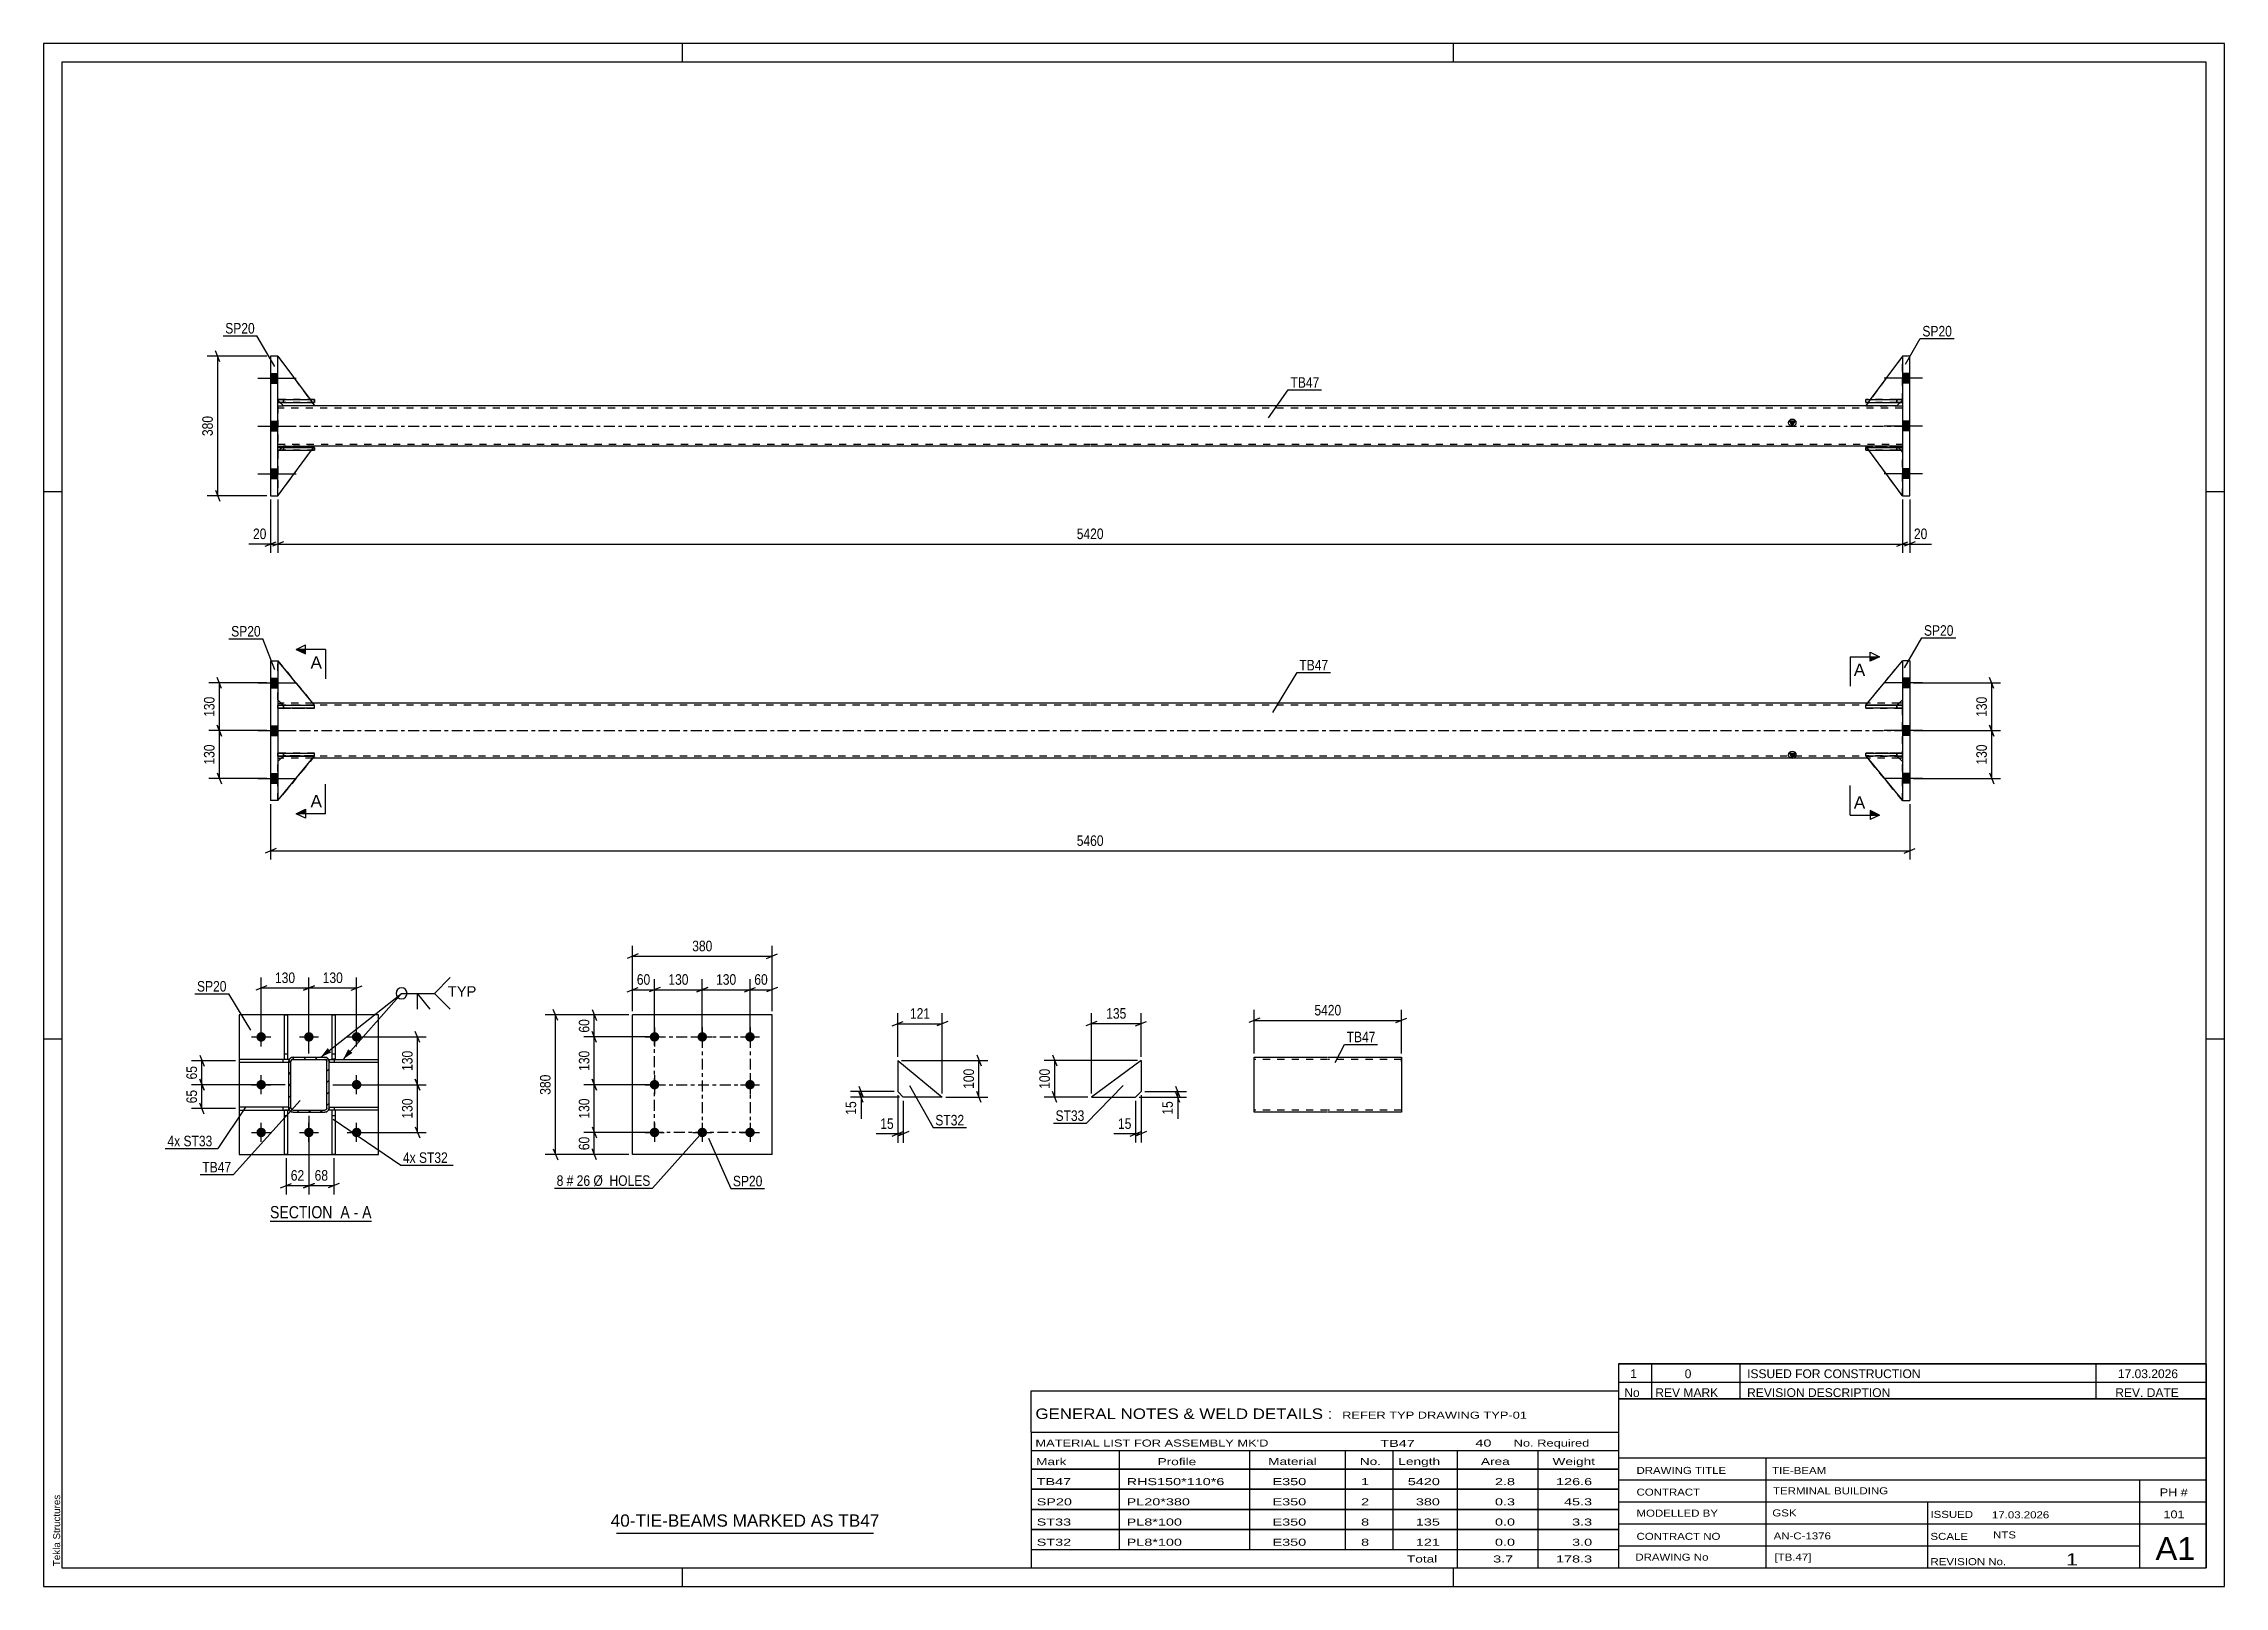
# Model space of a CAD drawing. Header units: millimetres. Extents: x 0 to 594, y 0 to 420.
import ezdxf

# ---------------------------------------------------------------- set-up
doc = ezdxf.new("R2010")
doc.units = ezdxf.units.MM
doc.linetypes.add('DXK_LINE_DOT2', pattern=[3.9198, 1.9599, -1.9599])
doc.linetypes.add('DXK_LINE_DOT3', pattern=[5.9187, 2.979, -0.9799, 0.9799, -0.9799])
doc.styles.add('Arial', font='ARIAL.TTF', dxfattribs={"height": 0.2})
doc.styles.add('Arial Narrow', font='ARIALN.TTF', dxfattribs={"height": 0.2})

# ---------------------------------------------------------------- blocks, each defined once
blk = doc.blocks.new('Unknown-580568641-1163')
at = {"color": 5, "linetype": 'Continuous'}
for p, q in [((594, 420), (0, 420)), ((0, 420), (0, 0)), ((174, 415), (174, 420)), ((384, 415), (384, 420)), ((594, 0), (594, 420)), ((589, 415), (5, 415)), ((5, 415), (5, 5)), ((589, 5), (589, 415)), ((5, 298), (0, 298)), ((594, 298), (589, 298)), ((5, 149), (0, 149)), ((594, 149), (589, 149)), ((0, 0), (594, 0)), ((5, 5), (589, 5)), ((174, 0), (174, 5)), ((384, 0), (384, 5))]:
    blk.add_line(p, q, dxfattribs=at)
at = {"color": 174, "linetype": 'Continuous', "style": 'Arial'}
blk.add_text('Tekla Structures', height=1.9102, rotation=90, dxfattribs=at).set_placement((4.5, 5.5))
blk = doc.blocks.new('Unknown-580568641-13 - 1405')
at = {"color": 6, "linetype": 'Continuous'}
blk.add_line((61.67, 99.45), (89.32, 99.45), dxfattribs=at)
at = {"color": 0, "linetype": 'Continuous'}
blk.add_wipeout([(79.78, 100.2), (79.78, 103.7), (61.67, 103.7), (61.67, 100.2)], dxfattribs=at)
blk.add_wipeout([(83.39, 100.2), (83.39, 103.7), (80.83, 103.7), (80.83, 100.2)], dxfattribs=at)
at = {"color": 7, "linetype": 'Continuous', "style": 'Arial Narrow'}
blk.add_text('SECTION ', height=3.34, dxfattribs=at).set_placement((61.67, 100.2))
at = {"color": 0, "linetype": 'Continuous'}
blk.add_wipeout([(85.71, 100.2), (85.71, 103.7), (84.44, 103.7), (84.44, 100.2)], dxfattribs=at)
at = {"color": 7, "linetype": 'Continuous', "style": 'Arial Narrow'}
blk.add_text('A', height=3.34, dxfattribs=at).set_placement((80.83, 100.2))
at = {"color": 0, "linetype": 'Continuous'}
blk.add_wipeout([(89.32, 100.2), (89.32, 103.7), (86.76, 103.7), (86.76, 100.2)], dxfattribs=at)
at = {"color": 7, "linetype": 'Continuous', "style": 'Arial Narrow'}
for s, p in [('-', (84.44, 100.2)), ('A', (86.76, 100.2))]:
    blk.add_text(s, height=3.34, dxfattribs=at).set_placement(p)
blk = doc.blocks.new('Bolt-580568641-1842 - 1836')
at = {"linetype": 'Continuous'}
for points in [[(506.31, 247.26), (506.31, 244.66), (508.31, 244.66), (508.31, 247.26)], [(506.31, 247.26), (506.31, 244.66), (508.31, 244.66), (508.31, 247.26)], [(506.31, 247.26), (506.31, 244.66), (508.31, 244.66), (508.31, 247.26)], [(506.31, 234.26), (506.31, 231.66), (508.31, 231.66), (508.31, 234.26)], [(506.31, 234.26), (506.31, 231.66), (508.31, 231.66), (508.31, 234.26)], [(506.31, 221.26), (506.31, 218.66), (508.31, 218.66), (508.31, 221.26)], [(506.31, 221.26), (506.31, 218.66), (508.31, 218.66), (508.31, 221.26)], [(506.31, 221.26), (506.31, 218.66), (508.31, 218.66), (508.31, 221.26)]]:
    blk.add_hatch(color=1, dxfattribs=at).paths.add_polyline_path(points)
at = {"color": 1, "linetype": 'Continuous'}
for p, q in [((511.81, 245.96), (501.31, 245.96)), ((511.81, 245.96), (501.31, 245.96)), ((511.81, 245.96), (501.31, 245.96)), ((508.31, 247.26), (506.31, 247.26)), ((508.31, 247.26), (506.31, 247.26)), ((508.31, 247.26), (506.31, 247.26)), ((508.31, 244.66), (506.31, 244.66)), ((508.31, 244.66), (506.31, 244.66)), ((508.31, 244.66), (506.31, 244.66)), ((511.81, 232.96), (501.31, 232.96)), ((511.81, 232.96), (501.31, 232.96)), ((508.31, 234.26), (506.31, 234.26)), ((508.31, 234.26), (506.31, 234.26)), ((508.31, 231.66), (506.31, 231.66)), ((508.31, 231.66), (506.31, 231.66)), ((511.81, 219.96), (501.31, 219.96)), ((511.81, 219.96), (501.31, 219.96)), ((511.81, 219.96), (501.31, 219.96)), ((508.31, 221.26), (506.31, 221.26)), ((508.31, 221.26), (506.31, 221.26)), ((508.31, 221.26), (506.31, 221.26)), ((508.31, 218.66), (506.31, 218.66)), ((508.31, 218.66), (506.31, 218.66)), ((508.31, 218.66), (506.31, 218.66))]:
    blk.add_line(p, q, dxfattribs=at)
blk = doc.blocks.new('Part-580568641-1848 - 1836')
at = {"color": 2, "linetype": 'Continuous'}
for p, q in [((63.81, 239.86), (73.81, 239.86)), ((63.81, 239.86), (63.81, 239.86)), ((63.81, 239.86), (63.81, 239.06)), ((73.81, 239.06), (63.81, 239.06)), ((63.81, 239.06), (63.81, 239.06)), ((73.81, 239.06), (73.81, 239.86))]:
    blk.add_line(p, q, dxfattribs=at)
at = {"color": 7, "linetype": 'DXK_LINE_DOT2'}
for p, q in [((63.81, 239.06), (63.81, 239.86)), ((65.31, 239.86), (63.81, 239.86)), ((65.31, 239.06), (63.81, 239.06)), ((73.81, 239.86), (65.31, 239.86)), ((65.31, 239.86), (65.31, 239.06)), ((65.31, 239.06), (73.81, 239.06))]:
    blk.add_line(p, q, dxfattribs=at)
blk = doc.blocks.new('Part-580568641-1904 - 1836')
at = {"color": 2, "linetype": 'Continuous'}
for p, q in [((73.81, 239.87), (63.81, 251.96)), ((65.31, 239.87), (63.81, 241.37)), ((65.31, 239.87), (65.31, 239.87)), ((65.31, 239.87), (73.81, 239.87)), ((73.81, 239.87), (73.81, 239.87))]:
    blk.add_line(p, q, dxfattribs=at)
at = {"color": 7, "linetype": 'DXK_LINE_DOT2'}
for p, q in [((63.81, 241.37), (63.81, 251.96)), ((63.81, 251.96), (73.81, 239.87)), ((65.31, 239.87), (63.81, 241.37)), ((73.81, 239.87), (65.31, 239.87))]:
    blk.add_line(p, q, dxfattribs=at)
blk = doc.blocks.new('Part-580568641-1840 - 1836')
at = {"color": 7, "linetype": 'DXK_LINE_DOT2'}
for p, q in [((496.31, 239.87), (506.31, 251.96)), ((496.31, 239.87), (506.31, 251.96)), ((506.31, 251.96), (506.31, 241.37)), ((496.31, 239.87), (496.31, 239.87)), ((504.81, 239.87), (496.31, 239.87)), ((504.81, 239.87), (496.31, 239.87)), ((506.31, 241.37), (504.81, 239.87)), ((504.81, 239.87), (506.31, 241.37)), ((504.81, 239.87), (504.81, 239.87))]:
    blk.add_line(p, q, dxfattribs=at)
blk = doc.blocks.new('Bolt-580568641-1841 - 1836')
at = {"linetype": 'Continuous'}
for points in [[(61.81, 247.26), (61.81, 244.66), (63.81, 244.66), (63.81, 247.26)], [(61.81, 247.26), (61.81, 244.66), (63.81, 244.66), (63.81, 247.26)], [(61.81, 247.26), (61.81, 244.66), (63.81, 244.66), (63.81, 247.26)], [(61.81, 234.26), (61.81, 231.66), (63.81, 231.66), (63.81, 234.26)], [(61.81, 234.26), (61.81, 231.66), (63.81, 231.66), (63.81, 234.26)], [(61.81, 221.26), (61.81, 218.66), (63.81, 218.66), (63.81, 221.26)], [(61.81, 221.26), (61.81, 218.66), (63.81, 218.66), (63.81, 221.26)], [(61.81, 221.26), (61.81, 218.66), (63.81, 218.66), (63.81, 221.26)]]:
    blk.add_hatch(color=1, dxfattribs=at).paths.add_polyline_path(points)
at = {"color": 1, "linetype": 'Continuous'}
for p, q in [((58.31, 245.96), (68.81, 245.96)), ((58.31, 245.96), (68.81, 245.96)), ((58.31, 245.96), (68.81, 245.96)), ((61.81, 247.26), (63.81, 247.26)), ((61.81, 247.26), (63.81, 247.26)), ((61.81, 247.26), (63.81, 247.26)), ((61.81, 244.66), (63.81, 244.66)), ((61.81, 244.66), (63.81, 244.66)), ((61.81, 244.66), (63.81, 244.66)), ((58.31, 232.96), (68.81, 232.96)), ((58.31, 232.96), (68.81, 232.96)), ((61.81, 234.26), (63.81, 234.26)), ((61.81, 234.26), (63.81, 234.26)), ((61.81, 231.66), (63.81, 231.66)), ((61.81, 231.66), (63.81, 231.66)), ((58.31, 219.96), (68.81, 219.96)), ((58.31, 219.96), (68.81, 219.96)), ((58.31, 219.96), (68.81, 219.96)), ((61.81, 221.26), (63.81, 221.26)), ((61.81, 221.26), (63.81, 221.26)), ((61.81, 221.26), (63.81, 221.26)), ((61.81, 218.66), (63.81, 218.66)), ((61.81, 218.66), (63.81, 218.66)), ((61.81, 218.66), (63.81, 218.66))]:
    blk.add_line(p, q, dxfattribs=at)
blk = doc.blocks.new('Part-580568641-1853 - 1836')
at = {"color": 2, "linetype": 'Continuous'}
for p, q in [((61.81, 251.96), (63.81, 251.96)), ((61.81, 251.96), (61.81, 213.96)), ((63.81, 251.96), (63.81, 213.96)), ((63.81, 213.96), (61.81, 213.96))]:
    blk.add_line(p, q, dxfattribs=at)
blk = doc.blocks.new('Part-580568641-1845 - 1836')
at = {"color": 2, "linetype": 'Continuous'}
for p, q in [((496.31, 226.06), (496.31, 226.86)), ((496.31, 226.86), (506.31, 226.86)), ((496.31, 226.06), (496.32, 226.06)), ((506.31, 226.06), (497.14, 226.06)), ((506.31, 226.06), (506.31, 226.86)), ((506.31, 226.86), (506.31, 226.86)), ((506.31, 226.06), (506.31, 226.06))]:
    blk.add_line(p, q, dxfattribs=at)
at = {"color": 7, "linetype": 'DXK_LINE_DOT2'}
for p, q in [((504.81, 226.86), (496.31, 226.86)), ((496.31, 226.06), (504.81, 226.06)), ((497.14, 226.06), (496.32, 226.06)), ((504.81, 226.06), (504.81, 226.86)), ((504.81, 226.86), (506.31, 226.86)), ((504.81, 226.06), (506.31, 226.06)), ((506.31, 226.06), (506.31, 226.86))]:
    blk.add_line(p, q, dxfattribs=at)
blk = doc.blocks.new('Part-580568641-1854 - 1836')
at = {"color": 7, "linetype": 'DXK_LINE_DOT2'}
for p, q in [((506.31, 239.86), (496.31, 239.86)), ((496.31, 239.86), (506.31, 239.86)), ((496.31, 239.06), (496.31, 239.86)), ((504.81, 239.06), (496.31, 239.06)), ((496.31, 239.06), (506.31, 239.06)), ((504.81, 239.86), (504.81, 239.06)), ((504.81, 239.06), (506.31, 239.06)), ((506.31, 239.06), (506.31, 239.86))]:
    blk.add_line(p, q, dxfattribs=at)
blk = doc.blocks.new('Part-580568641-1859 - 1836')
at = {"color": 2, "linetype": 'Continuous'}
for p, q in [((508.31, 251.96), (506.31, 251.96)), ((506.31, 251.96), (506.31, 213.96)), ((508.31, 251.96), (508.31, 213.96)), ((506.31, 213.96), (508.31, 213.96))]:
    blk.add_line(p, q, dxfattribs=at)
blk = doc.blocks.new('Part-580568641-1862 - 1836')
at = {"color": 2, "linetype": 'Continuous'}
for p, q in [((496.31, 226.07), (496.31, 226.07)), ((497.14, 226.07), (496.31, 226.07)), ((496.31, 226.07), (506.31, 213.96)), ((506.31, 224.57), (504.82, 226.06)), ((506.31, 213.96), (506.31, 213.96)), ((506.31, 213.96), (506.31, 213.96))]:
    blk.add_line(p, q, dxfattribs=at)
at = {"color": 7, "linetype": 'DXK_LINE_DOT2'}
for p, q in [((504.81, 226.07), (496.31, 226.07)), ((506.31, 213.96), (496.31, 226.07)), ((504.81, 226.07), (497.14, 226.07)), ((504.82, 226.06), (504.81, 226.07)), ((504.81, 226.07), (504.81, 226.07)), ((506.31, 224.57), (504.81, 226.07)), ((506.31, 213.96), (506.31, 224.57))]:
    blk.add_line(p, q, dxfattribs=at)
blk = doc.blocks.new('Part-580568641-1865 - 1836')
at = {"color": 7, "linetype": 'DXK_LINE_DOT2'}
for p, q in [((496.31, 226.07), (496.31, 226.07)), ((504.81, 226.07), (496.31, 226.07)), ((496.31, 226.07), (506.31, 213.96)), ((504.81, 226.07), (496.31, 226.07)), ((506.31, 213.96), (496.31, 226.07)), ((506.31, 224.57), (504.81, 226.07)), ((504.81, 226.07), (504.81, 226.07)), ((506.31, 224.57), (504.81, 226.07)), ((506.31, 213.96), (506.31, 224.57))]:
    blk.add_line(p, q, dxfattribs=at)
blk = doc.blocks.new('Part-580568641-1868 - 1836')
at = {"color": 7, "linetype": 'DXK_LINE_DOT2'}
for p, q in [((506.31, 226.86), (496.31, 226.86)), ((496.31, 226.86), (506.31, 226.86)), ((496.31, 226.06), (496.31, 226.86)), ((504.81, 226.06), (496.31, 226.06)), ((496.31, 226.06), (506.31, 226.06)), ((504.81, 226.86), (504.81, 226.06)), ((504.81, 226.06), (506.31, 226.06)), ((506.31, 226.06), (506.31, 226.86))]:
    blk.add_line(p, q, dxfattribs=at)
blk = doc.blocks.new('Part-580568641-1871 - 1836')
at = {"color": 7, "linetype": 'DXK_LINE_DOT2'}
for p, q in [((63.81, 241.37), (63.81, 251.96)), ((63.81, 251.96), (73.81, 239.87)), ((73.81, 239.87), (63.81, 251.96)), ((65.31, 239.87), (63.81, 241.37)), ((63.81, 241.37), (65.31, 239.87)), ((73.81, 239.87), (65.31, 239.87)), ((65.31, 239.87), (65.31, 239.87)), ((65.31, 239.87), (73.81, 239.87)), ((73.81, 239.87), (73.81, 239.87))]:
    blk.add_line(p, q, dxfattribs=at)
blk = doc.blocks.new('Part-580568641-1874 - 1836')
at = {"color": 2, "linetype": 'Continuous'}
for p, q in [((63.81, 213.96), (73.81, 226.07)), ((63.81, 224.57), (65.3, 226.06)), ((73.81, 226.07), (72.99, 226.07)), ((73.81, 226.07), (73.81, 226.07)), ((63.81, 213.96), (63.81, 213.96)), ((63.81, 213.96), (63.81, 213.96))]:
    blk.add_line(p, q, dxfattribs=at)
at = {"color": 7, "linetype": 'DXK_LINE_DOT2'}
for p, q in [((63.81, 224.57), (65.31, 226.07)), ((63.81, 213.96), (73.81, 226.07)), ((65.3, 226.06), (65.31, 226.07)), ((72.99, 226.07), (65.31, 226.07)), ((65.31, 226.07), (65.31, 226.07)), ((65.31, 226.07), (73.81, 226.07)), ((63.81, 213.96), (63.81, 224.57))]:
    blk.add_line(p, q, dxfattribs=at)
blk = doc.blocks.new('Part-580568641-1877 - 1836')
at = {"color": 7, "linetype": 'DXK_LINE_DOT2'}
for p, q in [((65.31, 226.07), (63.81, 224.57)), ((63.81, 213.96), (73.81, 226.07)), ((63.81, 224.57), (65.31, 226.07)), ((73.81, 226.07), (63.81, 213.96)), ((73.81, 226.07), (65.31, 226.07)), ((65.31, 226.07), (65.31, 226.07)), ((65.31, 226.07), (73.81, 226.07)), ((73.81, 226.07), (73.81, 226.07)), ((63.81, 224.57), (63.81, 213.96))]:
    blk.add_line(p, q, dxfattribs=at)
blk = doc.blocks.new('Part-580568641-1880 - 1836')
at = {"color": 2, "linetype": 'Continuous'}
for p, q in [((63.81, 226.86), (73.81, 226.86)), ((63.81, 226.86), (63.81, 226.86)), ((63.81, 226.86), (63.81, 226.06)), ((63.81, 226.06), (72.99, 226.06)), ((63.81, 226.06), (63.81, 226.06)), ((73.81, 226.06), (73.81, 226.86)), ((73.81, 226.06), (73.81, 226.06))]:
    blk.add_line(p, q, dxfattribs=at)
at = {"color": 7, "linetype": 'DXK_LINE_DOT2'}
for p, q in [((63.81, 226.06), (63.81, 226.86)), ((65.31, 226.86), (63.81, 226.86)), ((65.31, 226.06), (63.81, 226.06)), ((73.81, 226.86), (65.31, 226.86)), ((65.31, 226.86), (65.31, 226.06)), ((73.81, 226.06), (65.31, 226.06)), ((72.99, 226.06), (73.81, 226.06)), ((73.81, 226.06), (73.81, 226.06))]:
    blk.add_line(p, q, dxfattribs=at)
blk = doc.blocks.new('Part-580568641-1883 - 1836')
at = {"color": 7, "linetype": 'DXK_LINE_DOT2'}
for p, q in [((63.81, 239.86), (63.81, 239.06)), ((65.31, 239.86), (63.81, 239.86)), ((73.81, 239.86), (63.81, 239.86)), ((63.81, 239.06), (73.81, 239.06)), ((73.81, 239.06), (63.81, 239.06)), ((65.31, 239.06), (65.31, 239.86)), ((65.31, 239.86), (73.81, 239.86)), ((73.81, 239.06), (73.81, 239.86))]:
    blk.add_line(p, q, dxfattribs=at)
blk = doc.blocks.new('Part-580568641-1886 - 1836')
at = {"color": 7, "linetype": 'DXK_LINE_DOT2'}
for p, q in [((63.81, 226.06), (63.81, 226.86)), ((65.31, 226.86), (63.81, 226.86)), ((73.81, 226.86), (63.81, 226.86)), ((63.81, 226.06), (73.81, 226.06)), ((73.81, 226.06), (63.81, 226.06)), ((65.31, 226.06), (65.31, 226.86)), ((65.31, 226.86), (73.81, 226.86)), ((73.81, 226.06), (73.81, 226.86))]:
    blk.add_line(p, q, dxfattribs=at)
blk = doc.blocks.new('Part-580568641-1891 - 1836')
at = {"linetype": 'Continuous'}
blk.add_hatch(color=2, dxfattribs=at).paths.add_polyline_path([(476.31, 225.46), (475.51, 226.86), (477.11, 226.86)])
at = {"color": 2, "linetype": 'Continuous'}
for p, q in [((63.81, 240.46), (64.72, 240.46)), ((285.01, 240.46), (73.32, 240.46)), ((496.8, 240.46), (285.11, 240.46)), ((506.31, 240.46), (505.41, 240.46)), ((476.31, 225.46), (475.51, 226.86)), ((475.51, 226.86), (477.11, 226.86)), ((477.11, 226.86), (476.31, 225.46)), ((63.81, 225.46), (64.71, 225.46)), ((285.01, 225.46), (73.31, 225.46)), ((496.82, 225.46), (285.11, 225.46)), ((506.31, 225.46), (505.42, 225.46))]:
    blk.add_line(p, q, dxfattribs=at)
at = {"color": 7, "linetype": 'DXK_LINE_DOT2'}
for p, q in [((63.81, 240.46), (63.81, 225.46)), ((285.01, 239.86), (63.81, 239.86)), ((73.32, 240.46), (64.72, 240.46)), ((506.31, 239.86), (285.11, 239.86)), ((505.41, 240.46), (496.8, 240.46)), ((506.31, 225.46), (506.31, 240.46)), ((285.01, 226.06), (63.81, 226.06)), ((506.31, 226.06), (285.11, 226.06)), ((73.31, 225.46), (64.71, 225.46)), ((505.42, 225.46), (496.82, 225.46))]:
    blk.add_line(p, q, dxfattribs=at)
at = {"color": 7, "linetype": 'DXK_LINE_DOT3'}
for p, q in [((63.81, 232.96), (285.01, 232.96)), ((285.11, 232.96), (506.31, 232.96))]:
    blk.add_line(p, q, dxfattribs=at)
at = {"color": 2, "linetype": 'Continuous'}
blk.add_circle((476.31, 226.36), 1, dxfattribs=at)
blk = doc.blocks.new('Part-580568641-1898 - 1836')
at = {"color": 2, "linetype": 'Continuous'}
for p, q in [((496.31, 239.87), (506.31, 251.96)), ((496.31, 239.87), (496.31, 239.87)), ((504.81, 239.87), (496.31, 239.87)), ((504.81, 239.87), (506.31, 241.37)), ((504.81, 239.87), (504.81, 239.87))]:
    blk.add_line(p, q, dxfattribs=at)
at = {"color": 7, "linetype": 'DXK_LINE_DOT2'}
for p, q in [((496.31, 239.87), (506.31, 251.96)), ((506.31, 251.96), (506.31, 241.37)), ((504.81, 239.87), (496.31, 239.87)), ((506.31, 241.37), (504.81, 239.87))]:
    blk.add_line(p, q, dxfattribs=at)
blk = doc.blocks.new('Part-580568641-1901 - 1836')
at = {"color": 2, "linetype": 'Continuous'}
for p, q in [((496.31, 239.06), (496.31, 239.86)), ((496.31, 239.86), (506.31, 239.86)), ((506.31, 239.06), (496.31, 239.06)), ((506.31, 239.06), (506.31, 239.86)), ((506.31, 239.86), (506.31, 239.86)), ((506.31, 239.06), (506.31, 239.06))]:
    blk.add_line(p, q, dxfattribs=at)
at = {"color": 7, "linetype": 'DXK_LINE_DOT2'}
for p, q in [((504.81, 239.86), (496.31, 239.86)), ((496.31, 239.06), (504.81, 239.06)), ((504.81, 239.06), (504.81, 239.86)), ((504.81, 239.86), (506.31, 239.86)), ((504.81, 239.06), (506.31, 239.06)), ((506.31, 239.06), (506.31, 239.86))]:
    blk.add_line(p, q, dxfattribs=at)
blk = doc.blocks.new('Part-580568641-2322 - 2314')
at = {"color": 2, "linetype": 'Continuous'}
for p, q in [((329.75, 129.17), (329.75, 144.08)), ((329.75, 144.08), (349.75, 144.08)), ((349.85, 144.08), (369.85, 144.08)), ((369.85, 144.08), (369.85, 143.99)), ((369.85, 143.99), (369.85, 142.88)), ((369.85, 142.88), (369.85, 129.08)), ((329.75, 129.08), (329.75, 129.17)), ((349.75, 129.08), (329.75, 129.08)), ((369.85, 129.08), (349.85, 129.08))]:
    blk.add_line(p, q, dxfattribs=at)
at = {"color": 7, "linetype": 'DXK_LINE_DOT2'}
for p, q in [((349.75, 143.48), (329.75, 143.48)), ((369.85, 143.48), (349.85, 143.48)), ((369.85, 142.88), (369.85, 143.73)), ((329.75, 129.68), (329.75, 129.72)), ((349.75, 129.68), (329.75, 129.68)), ((369.85, 129.68), (349.85, 129.68)), ((369.85, 129.68), (369.85, 129.72))]:
    blk.add_line(p, q, dxfattribs=at)
blk = doc.blocks.new('Part-580568641-1772 - 1766')
at = {"color": 2, "linetype": 'Continuous'}
for p, q in [((298.92, 143.2), (285.42, 133.2)), ((298.92, 143.2), (298.92, 134.7)), ((285.42, 133.2), (297.42, 133.2)), ((298.92, 134.7), (297.42, 133.2))]:
    blk.add_line(p, q, dxfattribs=at)
blk = doc.blocks.new('Part-580568641-2025 - 2023')
at = {"color": 2, "linetype": 'Continuous'}
for p, q in [((496.31, 322.29), (496.31, 323.09)), ((496.31, 323.09), (506.31, 323.09)), ((496.31, 322.29), (506.31, 322.29)), ((506.31, 323.09), (506.31, 323.09)), ((506.31, 323.09), (506.31, 322.29))]:
    blk.add_line(p, q, dxfattribs=at)
at = {"color": 7, "linetype": 'DXK_LINE_DOT2'}
for p, q in [((504.81, 323.09), (496.31, 323.09)), ((504.81, 322.29), (496.31, 322.29)), ((506.31, 323.09), (504.81, 323.09)), ((504.81, 323.09), (504.81, 322.29)), ((504.81, 322.29), (506.31, 322.29))]:
    blk.add_line(p, q, dxfattribs=at)
blk = doc.blocks.new('Part-580568641-2026 - 2023')
at = {"color": 7, "linetype": 'DXK_LINE_DOT2'}
for p, q in [((496.31, 309.29), (496.31, 310.09)), ((504.81, 310.09), (496.31, 310.09)), ((496.31, 310.09), (506.31, 310.09)), ((504.81, 309.29), (496.31, 309.29)), ((496.31, 309.29), (506.31, 309.29)), ((504.81, 309.29), (504.81, 310.09)), ((504.81, 310.09), (506.31, 310.09)), ((506.31, 309.29), (504.81, 309.29)), ((506.31, 309.29), (506.31, 310.09)), ((506.31, 309.29), (506.31, 309.29))]:
    blk.add_line(p, q, dxfattribs=at)
blk = doc.blocks.new('Part-580568641-2050 - 2023')
at = {"color": 2, "linetype": 'Continuous'}
for p, q in [((63.81, 334.9), (61.81, 334.9)), ((61.81, 334.9), (61.81, 296.9)), ((63.81, 296.9), (63.81, 334.9)), ((61.81, 296.9), (63.81, 296.9))]:
    blk.add_line(p, q, dxfattribs=at)
blk = doc.blocks.new('Part-580568641-2027 - 2023')
at = {"color": 7, "linetype": 'DXK_LINE_DOT2'}
for p, q in [((496.31, 322.29), (496.31, 323.09)), ((504.81, 323.09), (496.31, 323.09)), ((496.31, 323.09), (506.31, 323.09)), ((504.81, 322.29), (496.31, 322.29)), ((496.31, 322.29), (506.31, 322.29)), ((504.81, 322.29), (504.81, 323.09)), ((504.81, 323.09), (506.31, 323.09)), ((506.31, 322.29), (504.81, 322.29)), ((506.31, 322.29), (506.31, 323.09)), ((506.31, 322.29), (506.31, 322.29))]:
    blk.add_line(p, q, dxfattribs=at)
blk = doc.blocks.new('Part-580568641-2028 - 2023')
at = {"color": 7, "linetype": 'DXK_LINE_DOT2'}
for p, q in [((506.31, 334.9), (496.31, 321.4)), ((506.31, 322.9), (506.31, 334.9)), ((496.31, 321.4), (504.81, 321.4)), ((504.81, 321.4), (506.31, 322.9))]:
    blk.add_line(p, q, dxfattribs=at)
blk = doc.blocks.new('Part-580568641-2029 - 2023')
at = {"color": 2, "linetype": 'Continuous'}
for p, q in [((63.81, 323.09), (63.81, 323.09)), ((63.81, 323.09), (73.81, 323.09)), ((63.81, 323.09), (63.81, 322.29)), ((63.81, 322.29), (73.81, 322.29)), ((73.81, 323.09), (73.81, 322.29))]:
    blk.add_line(p, q, dxfattribs=at)
at = {"color": 7, "linetype": 'DXK_LINE_DOT2'}
for p, q in [((65.31, 323.09), (63.81, 323.09)), ((63.81, 323.09), (63.81, 323.09)), ((63.81, 322.29), (65.31, 322.29)), ((63.81, 322.29), (63.81, 322.29)), ((73.81, 323.09), (65.31, 323.09)), ((65.31, 323.09), (65.31, 322.29)), ((65.31, 322.29), (73.81, 322.29))]:
    blk.add_line(p, q, dxfattribs=at)
blk = doc.blocks.new('Part-580568641-2030 - 2023')
at = {"color": 7, "linetype": 'DXK_LINE_DOT2'}
for p, q in [((63.81, 309.29), (63.81, 310.09)), ((63.81, 310.09), (65.31, 310.09)), ((73.58, 310.09), (63.81, 310.09)), ((65.31, 309.29), (63.81, 309.29)), ((63.81, 309.29), (63.81, 309.29)), ((63.81, 309.29), (73.81, 309.29)), ((65.31, 309.29), (65.31, 310.09)), ((65.31, 310.09), (73.81, 310.09)), ((73.81, 309.29), (65.31, 309.29)), ((73.81, 309.29), (73.81, 310.09))]:
    blk.add_line(p, q, dxfattribs=at)
blk = doc.blocks.new('Part-580568641-2031 - 2023')
at = {"color": 7, "linetype": 'DXK_LINE_DOT2'}
for p, q in [((63.81, 322.29), (63.81, 323.09)), ((63.81, 323.09), (65.31, 323.09)), ((63.81, 323.09), (73.81, 323.09)), ((65.31, 322.29), (63.81, 322.29)), ((63.81, 322.29), (63.81, 322.29)), ((63.81, 322.29), (73.81, 322.29)), ((65.31, 322.29), (65.31, 323.09)), ((65.31, 323.09), (73.81, 323.09)), ((73.81, 322.29), (65.31, 322.29)), ((73.81, 322.29), (73.81, 323.09))]:
    blk.add_line(p, q, dxfattribs=at)
blk = doc.blocks.new('Bolt-580568641-2053 - 2023')
at = {"linetype": 'Continuous'}
for points in [[(506.31, 330.2), (506.31, 327.6), (508.31, 327.6), (508.31, 330.2)], [(506.31, 330.2), (506.31, 327.6), (508.31, 327.6), (508.31, 330.2)], [(506.31, 330.2), (506.31, 327.6), (508.31, 327.6), (508.31, 330.2)], [(506.31, 317.2), (506.31, 314.6), (508.31, 314.6), (508.31, 317.2)], [(506.31, 317.2), (506.31, 314.6), (508.31, 314.6), (508.31, 317.2)], [(506.31, 304.2), (506.31, 301.6), (508.31, 301.6), (508.31, 304.2)], [(506.31, 304.2), (506.31, 301.6), (508.31, 301.6), (508.31, 304.2)], [(506.31, 304.2), (506.31, 301.6), (508.31, 301.6), (508.31, 304.2)]]:
    blk.add_hatch(color=1, dxfattribs=at).paths.add_polyline_path(points)
at = {"color": 1, "linetype": 'Continuous'}
for p, q in [((511.81, 328.9), (501.31, 328.9)), ((511.81, 328.9), (501.31, 328.9)), ((511.81, 328.9), (501.31, 328.9)), ((508.31, 330.2), (506.31, 330.2)), ((508.31, 330.2), (506.31, 330.2)), ((508.31, 330.2), (506.31, 330.2)), ((508.31, 327.6), (506.31, 327.6)), ((508.31, 327.6), (506.31, 327.6)), ((508.31, 327.6), (506.31, 327.6)), ((511.81, 315.9), (501.31, 315.9)), ((511.81, 315.9), (501.31, 315.9)), ((508.31, 317.2), (506.31, 317.2)), ((508.31, 317.2), (506.31, 317.2)), ((508.31, 314.6), (506.31, 314.6)), ((508.31, 314.6), (506.31, 314.6)), ((508.31, 304.2), (506.31, 304.2)), ((508.31, 304.2), (506.31, 304.2)), ((508.31, 304.2), (506.31, 304.2)), ((511.81, 302.9), (501.31, 302.9)), ((511.81, 302.9), (501.31, 302.9)), ((511.81, 302.9), (501.31, 302.9)), ((508.31, 301.6), (506.31, 301.6)), ((508.31, 301.6), (506.31, 301.6)), ((508.31, 301.6), (506.31, 301.6))]:
    blk.add_line(p, q, dxfattribs=at)
blk = doc.blocks.new('Part-580568641-2032 - 2023')
at = {"color": 7, "linetype": 'DXK_LINE_DOT2'}
for p, q in [((63.81, 296.9), (73.81, 310.4)), ((65.31, 310.4), (63.81, 308.9)), ((65.31, 310.4), (63.81, 308.9)), ((63.81, 308.9), (63.81, 308.9)), ((63.81, 308.9), (63.81, 296.9)), ((73.81, 310.4), (65.31, 310.4)), ((65.31, 310.4), (65.31, 310.4)), ((73.81, 310.4), (65.31, 310.4))]:
    blk.add_line(p, q, dxfattribs=at)
blk = doc.blocks.new('Part-580568641-2033 - 2023')
at = {"color": 2, "linetype": 'Continuous'}
for p, q in [((63.81, 334.9), (72.57, 323.09)), ((64.43, 322.29), (65.31, 321.4)), ((73.81, 321.4), (65.31, 321.4)), ((73.16, 322.29), (73.81, 321.4))]:
    blk.add_line(p, q, dxfattribs=at)
at = {"color": 7, "linetype": 'DXK_LINE_DOT2'}
for p, q in [((63.81, 334.9), (63.81, 334.9)), ((63.81, 322.9), (63.81, 334.9)), ((63.81, 334.9), (63.81, 334.9)), ((64.43, 322.29), (63.81, 322.9)), ((72.57, 323.09), (73.16, 322.29))]:
    blk.add_line(p, q, dxfattribs=at)
blk = doc.blocks.new('Part-580568641-2034 - 2023')
at = {"color": 7, "linetype": 'DXK_LINE_DOT2'}
for p, q in [((63.81, 334.9), (73.81, 321.4)), ((63.81, 322.9), (63.81, 334.9)), ((65.31, 321.4), (63.81, 322.9)), ((73.81, 321.4), (65.31, 321.4))]:
    blk.add_line(p, q, dxfattribs=at)
blk = doc.blocks.new('Part-580568641-2039 - 2023')
at = {"linetype": 'Continuous'}
blk.add_hatch(color=2, dxfattribs=at).paths.add_polyline_path([(476.31, 315.9), (475.51, 317.3), (477.11, 317.3)])
at = {"color": 2, "linetype": 'Continuous'}
for p, q in [((63.81, 321.4), (65.31, 321.4)), ((285.01, 321.4), (73.81, 321.4)), ((496.31, 321.4), (285.11, 321.4)), ((504.81, 321.4), (506.31, 321.4)), ((476.31, 315.9), (475.51, 317.3)), ((475.51, 317.3), (477.11, 317.3)), ((477.11, 317.3), (476.31, 315.9)), ((63.81, 310.4), (65.31, 310.4)), ((285.01, 310.4), (73.81, 310.4)), ((496.31, 310.4), (285.11, 310.4)), ((506.31, 310.4), (504.81, 310.4))]:
    blk.add_line(p, q, dxfattribs=at)
at = {"color": 7, "linetype": 'DXK_LINE_DOT2'}
for p, q in [((63.81, 321.4), (63.81, 310.4)), ((285.01, 320.8), (63.81, 320.8)), ((73.81, 321.4), (65.31, 321.4)), ((506.31, 320.8), (285.11, 320.8)), ((504.81, 321.4), (496.31, 321.4)), ((506.31, 321.4), (506.31, 310.4)), ((63.81, 311), (285.01, 311)), ((73.81, 310.4), (65.31, 310.4)), ((285.11, 311), (506.31, 311)), ((504.81, 310.4), (496.31, 310.4))]:
    blk.add_line(p, q, dxfattribs=at)
at = {"color": 7, "linetype": 'DXK_LINE_DOT3'}
for p, q in [((63.81, 315.9), (285.01, 315.9)), ((285.11, 315.9), (506.31, 315.9))]:
    blk.add_line(p, q, dxfattribs=at)
at = {"color": 2, "linetype": 'Continuous'}
blk.add_circle((476.31, 316.8), 1, dxfattribs=at)
blk = doc.blocks.new('Part-580568641-2044 - 2023')
at = {"color": 2, "linetype": 'Continuous'}
for p, q in [((508.31, 334.9), (506.31, 334.9)), ((506.31, 334.9), (506.31, 296.9)), ((508.31, 296.9), (508.31, 334.9)), ((506.31, 296.9), (508.31, 296.9))]:
    blk.add_line(p, q, dxfattribs=at)
blk = doc.blocks.new('Part-580568641-2045 - 2023')
at = {"color": 2, "linetype": 'Continuous'}
for p, q in [((506.31, 334.9), (497.56, 323.09)), ((496.97, 322.29), (496.31, 321.4)), ((504.81, 321.4), (496.31, 321.4)), ((505.7, 322.29), (504.81, 321.4))]:
    blk.add_line(p, q, dxfattribs=at)
at = {"color": 7, "linetype": 'DXK_LINE_DOT2'}
for p, q in [((506.31, 334.9), (506.31, 322.9)), ((497.56, 323.09), (496.97, 322.29)), ((506.31, 322.9), (505.7, 322.29))]:
    blk.add_line(p, q, dxfattribs=at)
blk = doc.blocks.new('Part-580568641-2051 - 2023')
at = {"color": 7, "linetype": 'DXK_LINE_DOT2'}
for p, q in [((65.31, 310.4), (63.81, 308.9)), ((63.81, 308.9), (63.81, 308.9)), ((63.81, 296.9), (63.81, 308.9)), ((64.2, 309.29), (65, 310.09)), ((65.31, 310.4), (73.81, 310.4)), ((72.99, 309.29), (73.58, 310.09)), ((73.58, 310.09), (73.58, 310.09)), ((63.81, 296.9), (63.81, 296.9)), ((63.81, 296.9), (63.81, 296.9))]:
    blk.add_line(p, q, dxfattribs=at)
at = {"color": 2, "linetype": 'Continuous'}
for p, q in [((63.81, 296.9), (72.99, 309.29)), ((63.81, 308.9), (64.2, 309.29)), ((65, 310.09), (65.31, 310.4)), ((65.31, 310.4), (73.81, 310.4)), ((65.31, 310.4), (65.31, 310.4)), ((73.58, 310.09), (73.81, 310.4))]:
    blk.add_line(p, q, dxfattribs=at)
blk = doc.blocks.new('Part-580568641-2052 - 2023')
at = {"color": 7, "linetype": 'DXK_LINE_DOT2'}
for p, q in [((506.31, 296.9), (496.31, 310.4)), ((496.31, 310.4), (504.81, 310.4)), ((504.81, 310.4), (496.31, 310.4)), ((504.81, 310.4), (506.31, 308.9)), ((504.81, 310.4), (504.81, 310.4)), ((504.81, 310.4), (506.31, 308.9)), ((506.31, 308.9), (506.31, 308.9)), ((506.31, 296.9), (506.31, 308.9))]:
    blk.add_line(p, q, dxfattribs=at)
blk = doc.blocks.new('Bolt-580568641-2054 - 2023')
at = {"linetype": 'Continuous'}
for points in [[(63.81, 327.6), (63.81, 330.2), (61.81, 330.2), (61.81, 327.6)], [(63.81, 327.6), (63.81, 330.2), (61.81, 330.2), (61.81, 327.6)], [(63.81, 327.6), (63.81, 330.2), (61.81, 330.2), (61.81, 327.6)], [(63.81, 314.6), (63.81, 317.2), (61.81, 317.2), (61.81, 314.6)], [(63.81, 314.6), (63.81, 317.2), (61.81, 317.2), (61.81, 314.6)], [(63.81, 301.6), (63.81, 304.2), (61.81, 304.2), (61.81, 301.6)], [(63.81, 301.6), (63.81, 304.2), (61.81, 304.2), (61.81, 301.6)], [(63.81, 301.6), (63.81, 304.2), (61.81, 304.2), (61.81, 301.6)]]:
    blk.add_hatch(color=1, dxfattribs=at).paths.add_polyline_path(points)
at = {"color": 1, "linetype": 'Continuous'}
for p, q in [((58.31, 328.9), (68.81, 328.9)), ((58.31, 328.9), (68.81, 328.9)), ((58.31, 328.9), (68.81, 328.9)), ((61.81, 330.2), (63.81, 330.2)), ((61.81, 330.2), (63.81, 330.2)), ((61.81, 330.2), (63.81, 330.2)), ((61.81, 327.6), (63.81, 327.6)), ((61.81, 327.6), (63.81, 327.6)), ((61.81, 327.6), (63.81, 327.6)), ((58.31, 315.9), (68.81, 315.9)), ((58.31, 315.9), (68.81, 315.9)), ((61.81, 317.2), (63.81, 317.2)), ((61.81, 317.2), (63.81, 317.2)), ((61.81, 314.6), (63.81, 314.6)), ((61.81, 314.6), (63.81, 314.6)), ((61.81, 304.2), (63.81, 304.2)), ((61.81, 304.2), (63.81, 304.2)), ((61.81, 304.2), (63.81, 304.2)), ((58.31, 302.9), (68.81, 302.9)), ((58.31, 302.9), (68.81, 302.9)), ((58.31, 302.9), (68.81, 302.9)), ((61.81, 301.6), (63.81, 301.6)), ((61.81, 301.6), (63.81, 301.6)), ((61.81, 301.6), (63.81, 301.6))]:
    blk.add_line(p, q, dxfattribs=at)
blk = doc.blocks.new('Part-580568641-2061 - 2023')
at = {"color": 2, "linetype": 'Continuous'}
for p, q in [((496.31, 309.29), (496.31, 310.09)), ((496.31, 310.09), (506.31, 310.09)), ((496.31, 309.29), (506.31, 309.29)), ((506.31, 310.09), (506.31, 310.09)), ((506.31, 309.29), (506.31, 310.09))]:
    blk.add_line(p, q, dxfattribs=at)
at = {"color": 7, "linetype": 'DXK_LINE_DOT2'}
for p, q in [((504.81, 310.09), (496.31, 310.09)), ((504.81, 309.29), (496.31, 309.29)), ((506.31, 310.09), (504.81, 310.09)), ((504.81, 310.09), (504.81, 309.29)), ((504.81, 309.29), (506.31, 309.29)), ((506.31, 309.29), (506.31, 309.29))]:
    blk.add_line(p, q, dxfattribs=at)
blk = doc.blocks.new('Part-580568641-2062 - 2023')
at = {"color": 2, "linetype": 'Continuous'}
for p, q in [((496.31, 310.4), (496.31, 310.4)), ((504.81, 310.4), (496.31, 310.4)), ((496.31, 310.4), (496.55, 310.09)), ((506.31, 296.9), (497.14, 309.29)), ((504.81, 310.4), (504.81, 310.4)), ((505.13, 310.09), (504.81, 310.4)), ((506.31, 308.9), (505.93, 309.29))]:
    blk.add_line(p, q, dxfattribs=at)
at = {"color": 7, "linetype": 'DXK_LINE_DOT2'}
for p, q in [((496.31, 310.4), (504.81, 310.4)), ((496.55, 310.09), (497.14, 309.29)), ((504.81, 310.4), (506.31, 308.9)), ((505.93, 309.29), (505.13, 310.09)), ((506.31, 308.9), (506.31, 308.9)), ((506.31, 296.9), (506.31, 308.9)), ((506.31, 296.9), (506.31, 296.9))]:
    blk.add_line(p, q, dxfattribs=at)
blk = doc.blocks.new('Part-580568641-2063 - 2023')
at = {"color": 2, "linetype": 'Continuous'}
for p, q in [((63.81, 310.09), (63.81, 310.09)), ((63.81, 310.09), (73.81, 310.09)), ((63.81, 309.29), (63.81, 310.09)), ((63.81, 309.29), (73.81, 309.29)), ((73.81, 310.09), (73.81, 309.29))]:
    blk.add_line(p, q, dxfattribs=at)
at = {"color": 7, "linetype": 'DXK_LINE_DOT2'}
for p, q in [((65.31, 310.09), (63.81, 310.09)), ((63.81, 310.09), (63.81, 310.09)), ((63.81, 309.29), (63.81, 309.29)), ((63.81, 309.29), (65.31, 309.29)), ((63.81, 309.29), (63.81, 309.29)), ((73.81, 310.09), (65.31, 310.09)), ((65.31, 310.09), (65.31, 309.29)), ((65.31, 309.29), (73.81, 309.29))]:
    blk.add_line(p, q, dxfattribs=at)
blk = doc.blocks.new('Part-580568641-1466 - 1405')
at = {"color": 2, "linetype": 'Continuous'}
for p, q in [((66.76, 143.48), (53.26, 143.48)), ((53.26, 143.48), (53.26, 142.68)), ((53.26, 142.68), (66.76, 142.68)), ((66.76, 143.48), (66.76, 142.88))]:
    blk.add_line(p, q, dxfattribs=at)
at = {"color": 7, "linetype": 'DXK_LINE_DOT2'}
for p, q in [((65.26, 142.68), (65.26, 143.48)), ((66.76, 142.68), (66.76, 142.88))]:
    blk.add_line(p, q, dxfattribs=at)
blk = doc.blocks.new('Part-580568641-1450 - 1405')
at = {"color": 2, "linetype": 'Continuous'}
for p, q in [((65.64, 143.49), (65.65, 155.58)), ((65.65, 155.58), (66.45, 155.58)), ((66.45, 155.58), (66.44, 143.49)), ((65.64, 143.49), (66.44, 143.49))]:
    blk.add_line(p, q, dxfattribs=at)
at = {"color": 7, "linetype": 'DXK_LINE_DOT2'}
blk.add_line((65.64, 144.99), (66.44, 144.99), dxfattribs=at)
blk = doc.blocks.new('Part-580568641-1442 - 1405')
at = {"color": 2, "linetype": 'Continuous'}
for p, q in [((65.65, 117.58), (65.65, 129.69)), ((65.65, 129.69), (66.45, 129.69)), ((66.45, 129.69), (66.45, 117.58)), ((66.45, 117.58), (65.65, 117.58))]:
    blk.add_line(p, q, dxfattribs=at)
at = {"color": 7, "linetype": 'DXK_LINE_DOT2'}
blk.add_line((65.65, 128.19), (66.45, 128.19), dxfattribs=at)
blk = doc.blocks.new('Part-580568641-1434 - 1405')
at = {"color": 2, "linetype": 'Continuous'}
for p, q in [((78.64, 117.58), (78.64, 129.69)), ((78.64, 129.69), (79.44, 129.69)), ((79.44, 129.69), (79.44, 117.58)), ((79.44, 117.58), (78.64, 117.58))]:
    blk.add_line(p, q, dxfattribs=at)
at = {"color": 7, "linetype": 'DXK_LINE_DOT2'}
blk.add_line((78.64, 128.19), (79.44, 128.19), dxfattribs=at)
blk = doc.blocks.new('Part-580568641-1476 - 1405')
at = {"color": 2, "linetype": 'Continuous'}
for p, q in [((66.76, 130.48), (53.26, 130.48)), ((53.26, 130.48), (53.26, 129.68)), ((53.26, 129.68), (65.65, 129.68)), ((66.45, 129.68), (66.76, 129.68)), ((66.76, 129.68), (66.76, 130.28))]:
    blk.add_line(p, q, dxfattribs=at)
at = {"color": 7, "linetype": 'DXK_LINE_DOT2'}
for p, q in [((65.26, 129.68), (65.26, 130.48)), ((65.65, 129.68), (66.45, 129.68)), ((66.76, 130.28), (66.76, 130.48))]:
    blk.add_line(p, q, dxfattribs=at)
blk = doc.blocks.new('Bolt-580568641-1445 - 1405')
at = {"linetype": 'Continuous'}
for points in [[(57.96, 149.58, -1), (60.56, 149.58, -1)], [(70.96, 149.58, -1), (73.56, 149.58, -1)], [(83.96, 149.58, -1), (86.56, 149.58, -1)], [(57.96, 136.58, -1), (60.56, 136.58, -1)], [(83.96, 136.58, -1), (86.56, 136.58, -1)], [(57.96, 123.58, -1), (60.56, 123.58, -1)], [(70.96, 123.58, -1), (73.56, 123.58, -1)], [(83.96, 123.58, -1), (86.56, 123.58, -1)]]:
    blk.add_hatch(color=1, dxfattribs=at).paths.add_polyline_path(points)
at = {"color": 1, "linetype": 'Continuous'}
for p, q in [((56.66, 149.58), (61.86, 149.58)), ((59.26, 146.98), (59.26, 152.18)), ((69.66, 149.58), (74.86, 149.58)), ((72.26, 146.98), (72.26, 152.18)), ((82.66, 149.58), (87.86, 149.58)), ((85.26, 146.98), (85.26, 152.18)), ((59.26, 133.98), (59.26, 139.18)), ((85.26, 133.98), (85.26, 139.18)), ((56.66, 136.58), (61.86, 136.58)), ((82.66, 136.58), (87.86, 136.58)), ((59.26, 120.98), (59.26, 126.18)), ((72.26, 120.98), (72.26, 126.18)), ((85.26, 120.98), (85.26, 126.18)), ((56.66, 123.58), (61.86, 123.58)), ((69.66, 123.58), (74.86, 123.58)), ((82.66, 123.58), (87.86, 123.58))]:
    blk.add_line(p, q, dxfattribs=at)
blk = doc.blocks.new('Part-580568641-1471 - 1405')
at = {"color": 2, "linetype": 'Continuous'}
for p, q in [((77.76, 142.87), (77.76, 143.48)), ((77.76, 143.48), (91.26, 143.48)), ((77.76, 142.68), (91.26, 142.68)), ((91.26, 142.68), (91.26, 143.48))]:
    blk.add_line(p, q, dxfattribs=at)
at = {"color": 7, "linetype": 'DXK_LINE_DOT2'}
for p, q in [((77.76, 142.87), (77.76, 142.68)), ((79.26, 142.68), (79.26, 143.48))]:
    blk.add_line(p, q, dxfattribs=at)
blk = doc.blocks.new('Part-580568641-1481 - 1405')
at = {"color": 2, "linetype": 'Continuous'}
for p, q in [((77.76, 130.48), (91.26, 130.48)), ((77.76, 129.68), (77.76, 130.28)), ((78.64, 129.68), (77.76, 129.68)), ((91.26, 129.68), (79.44, 129.68)), ((91.26, 129.68), (91.26, 130.48))]:
    blk.add_line(p, q, dxfattribs=at)
at = {"color": 7, "linetype": 'DXK_LINE_DOT2'}
for p, q in [((77.76, 130.28), (77.76, 130.48)), ((79.44, 129.68), (78.64, 129.68)), ((79.26, 129.68), (79.26, 130.48))]:
    blk.add_line(p, q, dxfattribs=at)
blk = doc.blocks.new('Part-580568641-1486 - 1405')
at = {"color": 2, "linetype": 'Continuous'}
for p, q in [((78.64, 143.49), (78.64, 155.58)), ((78.64, 155.58), (79.44, 155.58)), ((79.44, 155.58), (79.44, 143.49)), ((79.44, 143.49), (78.64, 143.49))]:
    blk.add_line(p, q, dxfattribs=at)
at = {"color": 7, "linetype": 'DXK_LINE_DOT2'}
blk.add_line((78.64, 144.99), (79.44, 144.99), dxfattribs=at)
blk = doc.blocks.new('Part-580568641-1505 - 1405')
at = {"linetype": 'Continuous'}
h = blk.add_hatch(dxfattribs=at)
h.set_pattern_fill('', scale=0.7, style=0, pattern_type=0)
h.set_pattern_definition([(45, (77.4088, 143.727), (-1.57154, 1.57154), [])])
h.paths.add_polyline_path([(77.67, 143.34), (77.41, 143.73), (77.02, 143.99), (76.56, 144.08), (67.96, 144.08), (67.5, 143.99), (67.11, 143.73), (66.85, 143.34), (66.76, 142.88), (66.76, 130.28), (66.85, 129.82), (67.11, 129.43), (67.5, 129.17), (67.96, 129.08), (76.56, 129.08), (77.02, 129.17), (77.41, 129.43), (77.67, 129.82), (77.76, 130.28), (77.76, 142.88)])
h.paths.add_polyline_path([(77.16, 130.28), (77.11, 130.05), (76.98, 129.85), (76.79, 129.72), (76.56, 129.68), (67.96, 129.68), (67.73, 129.72), (67.54, 129.85), (67.41, 130.05), (67.36, 130.28), (67.36, 142.88), (67.41, 143.11), (67.54, 143.3), (67.73, 143.43), (67.96, 143.48), (76.56, 143.48), (76.79, 143.43), (76.98, 143.3), (77.11, 143.11), (77.16, 142.88)])
at = {"color": 7, "linetype": 'DXK_LINE_DOT2'}
for p, q in [((66.76, 142.88), (66.85, 143.34)), ((66.76, 130.28), (66.76, 142.88)), ((67.41, 143.11), (67.36, 142.88)), ((67.36, 130.28), (67.36, 142.88)), ((67.54, 143.3), (67.41, 143.11)), ((67.5, 143.99), (67.96, 144.08)), ((67.73, 143.43), (67.54, 143.3)), ((67.96, 143.48), (67.73, 143.43)), ((67.96, 144.08), (76.56, 144.08)), ((67.96, 143.48), (76.56, 143.48)), ((76.56, 144.08), (77.02, 143.99)), ((76.79, 143.43), (76.56, 143.48)), ((76.98, 143.3), (76.79, 143.43)), ((77.11, 143.11), (76.98, 143.3)), ((77.16, 142.88), (77.11, 143.11)), ((77.16, 130.28), (77.16, 142.88)), ((77.67, 143.34), (77.76, 142.88)), ((77.76, 130.28), (77.76, 142.88)), ((66.85, 129.82), (66.76, 130.28)), ((67.36, 130.28), (67.41, 130.05)), ((67.41, 130.05), (67.54, 129.85)), ((67.96, 129.08), (67.5, 129.17)), ((67.54, 129.85), (67.73, 129.72)), ((67.73, 129.72), (67.96, 129.68)), ((67.96, 129.68), (76.56, 129.68)), ((67.96, 129.08), (76.56, 129.08)), ((76.56, 129.68), (76.79, 129.72)), ((77.02, 129.17), (76.56, 129.08)), ((76.79, 129.72), (76.98, 129.85)), ((76.98, 129.85), (77.11, 130.05)), ((77.11, 130.05), (77.16, 130.28)), ((77.76, 130.28), (77.67, 129.82))]:
    blk.add_line(p, q, dxfattribs=at)
at = {"color": 2, "linetype": 'Continuous'}
for p, q in [((66.85, 143.34), (66.76, 142.88)), ((66.76, 130.28), (66.76, 142.88)), ((67.36, 142.88), (67.41, 143.11)), ((67.36, 130.28), (67.36, 142.88)), ((67.41, 143.11), (67.54, 143.3)), ((67.96, 144.08), (67.5, 143.99)), ((67.54, 143.3), (67.73, 143.43)), ((67.73, 143.43), (67.96, 143.48)), ((67.96, 144.08), (76.56, 144.08)), ((67.96, 143.48), (76.56, 143.48)), ((77.02, 143.99), (76.56, 144.08)), ((76.56, 143.48), (76.79, 143.43)), ((76.79, 143.43), (76.98, 143.3)), ((76.98, 143.3), (77.11, 143.11)), ((77.11, 143.11), (77.16, 142.88)), ((77.16, 130.28), (77.16, 142.88)), ((77.76, 142.88), (77.67, 143.34)), ((77.76, 130.28), (77.76, 142.88)), ((66.76, 130.28), (66.85, 129.82)), ((67.41, 130.05), (67.36, 130.28)), ((67.54, 129.85), (67.41, 130.05)), ((67.5, 129.17), (67.96, 129.08)), ((67.73, 129.72), (67.54, 129.85)), ((67.96, 129.68), (67.73, 129.72)), ((67.96, 129.68), (76.56, 129.68)), ((67.96, 129.08), (76.56, 129.08)), ((76.79, 129.72), (76.56, 129.68)), ((76.56, 129.08), (77.02, 129.17)), ((76.98, 129.85), (76.79, 129.72)), ((77.11, 130.05), (76.98, 129.85)), ((77.16, 130.28), (77.11, 130.05)), ((77.67, 129.82), (77.76, 130.28))]:
    blk.add_line(p, q, dxfattribs=at)
at = {"color": 7, "linetype": 'DXK_LINE_DOT2'}
for centre, start, end in [((67.96, 142.88), 112.5, 157.5), ((76.56, 142.88), 22.5, 67.5), ((67.96, 130.28), 202.5, 247.5), ((76.56, 130.28), 292.5, 337.5)]:
    blk.add_arc(centre, 1.2, start, end, dxfattribs=at)
at = {"color": 2, "linetype": 'Continuous'}
for centre, start, end in [((67.96, 142.88), 112.5, 157.5), ((76.56, 142.88), 22.5, 67.5), ((67.96, 130.28), 202.5, 247.5), ((76.56, 130.28), 292.5, 337.5)]:
    blk.add_arc(centre, 1.2, start, end, dxfattribs=at)
blk = doc.blocks.new('Part-580568641-1520 - 1405')
at = {"color": 2, "linetype": 'Continuous'}
for p, q in [((91.26, 155.58), (53.26, 155.58)), ((53.26, 155.58), (53.26, 117.58)), ((91.26, 117.58), (91.26, 155.58)), ((53.26, 117.58), (91.26, 117.58))]:
    blk.add_line(p, q, dxfattribs=at)
blk = doc.blocks.new('Bolt-580568641-2206 - 2144')
at = {"linetype": 'Continuous'}
for points in [[(166.41, 150.88, -1), (166.41, 148.28, -1)], [(179.41, 150.88, -1), (179.41, 148.28, -1)], [(192.41, 150.88, -1), (192.41, 148.28, -1)], [(166.41, 137.88, -1), (166.41, 135.28, -1)], [(192.41, 137.88, -1), (192.41, 135.28, -1)], [(166.41, 124.88, -1), (166.41, 122.28, -1)], [(179.41, 124.88, -1), (179.41, 122.28, -1)], [(192.41, 124.88, -1), (192.41, 122.28, -1)]]:
    blk.add_hatch(color=1, dxfattribs=at).paths.add_polyline_path(points)
at = {"color": 1, "linetype": 'Continuous'}
for p, q in [((163.81, 149.58), (169.01, 149.58)), ((166.41, 152.18), (166.41, 146.98)), ((176.81, 149.58), (182.01, 149.58)), ((179.41, 152.18), (179.41, 146.98)), ((189.81, 149.58), (195.01, 149.58)), ((192.41, 152.18), (192.41, 146.98)), ((166.41, 139.18), (166.41, 133.98)), ((192.41, 139.18), (192.41, 133.98)), ((163.81, 136.58), (169.01, 136.58)), ((189.81, 136.58), (195.01, 136.58)), ((166.41, 126.18), (166.41, 120.98)), ((179.41, 126.18), (179.41, 120.98)), ((192.41, 126.18), (192.41, 120.98)), ((163.81, 123.58), (169.01, 123.58)), ((176.81, 123.58), (182.01, 123.58)), ((189.81, 123.58), (195.01, 123.58))]:
    blk.add_line(p, q, dxfattribs=at)
blk = doc.blocks.new('Part-580568641-2211 - 2144')
at = {"color": 2, "linetype": 'Continuous'}
for p, q in [((198.41, 155.58), (160.41, 155.58)), ((160.41, 117.58), (160.41, 155.58)), ((198.41, 117.58), (198.41, 155.58)), ((198.41, 117.58), (160.41, 117.58))]:
    blk.add_line(p, q, dxfattribs=at)
blk = doc.blocks.new('Part-580568641-1711 - 1705')
at = {"color": 2, "linetype": 'Continuous'}
for p, q in [((232.67, 143.19), (232.67, 134.69)), ((232.67, 143.19), (244.76, 133.19)), ((234.17, 133.19), (232.67, 134.69)), ((244.76, 133.19), (234.17, 133.19))]:
    blk.add_line(p, q, dxfattribs=at)
blk = doc.blocks.new('Rectangle-580568641-2299 - 2144')
at = {"color": 1, "linetype": 'DXK_LINE_DOT3'}
blk.add_lwpolyline([(166.41, 149.58), (192.41, 149.58), (192.41, 123.58), (166.41, 123.58), (166.41, 149.58)], close=True, dxfattribs=at)
blk = doc.blocks.new('Line-580568641-2284 - 2144')
at = {"color": 1, "linetype": 'DXK_LINE_DOT3'}
blk.add_line((166.41, 136.58), (192.41, 136.58), dxfattribs=at)
blk = doc.blocks.new('Line-580568641-2292 - 2144')
at = {"color": 1, "linetype": 'DXK_LINE_DOT3'}
blk.add_line((179.41, 149.58), (179.41, 123.58), dxfattribs=at)
blk = doc.blocks.new('StraightDimension-580568641-1913 - 1836')
at = {"color": 7, "linetype": 'Continuous'}
for p, q in [((509.31, 245.96), (533.04, 245.96)), ((531.24, 244.46), (530.04, 247.46)), ((530.64, 232.96), (530.64, 245.96)), ((509.31, 232.96), (533.04, 232.96)), ((530.04, 234.46), (531.24, 231.46))]:
    blk.add_line(p, q, dxfattribs=at)
at = {"color": 0}
blk.add_wipeout([(529.89, 242.8), (525.69, 242.8), (525.69, 236.12), (529.89, 236.12)], dxfattribs=at)
at = {"color": 3, "style": 'Arial Narrow'}
blk.add_text('130', height=2.863, rotation=90.00021, dxfattribs=at).set_placement((529.29, 236.72))
blk = doc.blocks.new('StraightDimension-580568641-1926 - 1836')
at = {"color": 7, "linetype": 'Continuous'}
for p, q in [((509.31, 232.96), (533.04, 232.96)), ((531.24, 231.46), (530.04, 234.46)), ((530.64, 219.96), (530.64, 232.96)), ((509.31, 219.96), (533.04, 219.96)), ((530.04, 221.46), (531.24, 218.46))]:
    blk.add_line(p, q, dxfattribs=at)
at = {"color": 0}
blk.add_wipeout([(529.89, 229.8), (525.69, 229.8), (525.69, 223.12), (529.89, 223.12)], dxfattribs=at)
at = {"color": 3, "style": 'Arial Narrow'}
blk.add_text('130', height=2.863, rotation=90.00021, dxfattribs=at).set_placement((529.29, 223.72))
blk = doc.blocks.new('StraightDimension-580568641-1940 - 1836')
at = {"color": 7, "linetype": 'Continuous'}
for p, q in [((60.81, 232.96), (45.04, 232.96)), ((48.49, 231.46), (47.29, 234.46)), ((47.89, 219.96), (47.89, 232.96)), ((60.81, 219.96), (45.04, 219.96)), ((47.29, 221.46), (48.49, 218.46))]:
    blk.add_line(p, q, dxfattribs=at)
at = {"color": 0}
blk.add_wipeout([(47.14, 229.8), (42.94, 229.8), (42.94, 223.12), (47.14, 223.12)], dxfattribs=at)
at = {"color": 3, "style": 'Arial Narrow'}
blk.add_text('130', height=2.863, rotation=90.00021, dxfattribs=at).set_placement((46.54, 223.72))
blk = doc.blocks.new('StraightDimension-580568641-1953 - 1836')
at = {"color": 7, "linetype": 'Continuous'}
for p, q in [((60.81, 245.96), (45.04, 245.96)), ((48.49, 244.46), (47.29, 247.46)), ((47.89, 232.96), (47.89, 245.96)), ((60.81, 232.96), (45.04, 232.96)), ((47.29, 234.46), (48.49, 231.46))]:
    blk.add_line(p, q, dxfattribs=at)
at = {"color": 0}
blk.add_wipeout([(47.14, 242.8), (42.94, 242.8), (42.94, 236.12), (47.14, 236.12)], dxfattribs=at)
at = {"color": 3, "style": 'Arial Narrow'}
blk.add_text('130', height=2.863, rotation=90.00021, dxfattribs=at).set_placement((46.54, 236.72))
blk = doc.blocks.new('StraightDimension-580568641-1967 - 1836')
at = {"color": 7, "linetype": 'Continuous'}
for p, q in [((61.81, 212.96), (61.81, 197.84)), ((508.31, 212.96), (508.31, 197.84)), ((63.31, 200.84), (60.31, 199.64)), ((61.81, 200.24), (508.31, 200.24)), ((506.81, 199.64), (509.81, 200.84))]:
    blk.add_line(p, q, dxfattribs=at)
at = {"color": 0}
blk.add_wipeout([(289.32, 200.99), (289.32, 205.19), (280.81, 205.19), (280.81, 200.99)], dxfattribs=at)
at = {"color": 3, "style": 'Arial Narrow'}
blk.add_text('5460', height=2.863, dxfattribs=at).set_placement((281.41, 201.59))
blk = doc.blocks.new('StraightDimension-580568641-2325 - 2314')
at = {"color": 7, "linetype": 'Continuous'}
for p, q in [((331.25, 154.68), (328.25, 153.48)), ((329.75, 145.08), (329.75, 156.93)), ((368.35, 153.48), (371.35, 154.68)), ((369.85, 145.08), (369.85, 156.93)), ((329.75, 154.08), (369.85, 154.08))]:
    blk.add_line(p, q, dxfattribs=at)
at = {"color": 0}
blk.add_wipeout([(354.05, 154.83), (354.05, 159.03), (345.54, 159.03), (345.54, 154.83)], dxfattribs=at)
at = {"color": 3, "style": 'Arial Narrow'}
blk.add_text('5420', height=2.863, dxfattribs=at).set_placement((346.14, 155.43))
blk = doc.blocks.new('StraightDimension-580568641-1786 - 1766')
at = {"color": 7, "linetype": 'Continuous'}
for p, q in [((297.92, 143.2), (272.57, 143.2)), ((274.82, 144.7), (276.02, 141.7)), ((275.42, 133.2), (275.42, 143.2)), ((284.42, 133.2), (272.57, 133.2)), ((276.02, 131.7), (274.82, 134.7))]:
    blk.add_line(p, q, dxfattribs=at)
at = {"color": 0}
blk.add_wipeout([(274.67, 141.54), (270.47, 141.54), (270.47, 134.85), (274.67, 134.85)], dxfattribs=at)
at = {"color": 3, "style": 'Arial Narrow'}
blk.add_text('100', height=2.863, rotation=90.00021, dxfattribs=at).set_placement((274.07, 135.45))
blk = doc.blocks.new('StraightDimension-580568641-1774 - 1766')
at = {"color": 7, "linetype": 'Continuous'}
for p, q in [((298.42, 133.2), (311.32, 133.2)), ((299.92, 134.7), (311.32, 134.7)), ((308.32, 136.2), (309.52, 133.2)), ((309.52, 131.7), (308.32, 134.7)), ((308.92, 133.2), (308.92, 134.7))]:
    blk.add_line(p, q, dxfattribs=at)
at = {"color": 0}
blk.add_wipeout([(308.17, 132.67), (303.97, 132.67), (303.97, 127.82), (308.17, 127.82)], dxfattribs=at)
at = {"color": 7, "linetype": 'Continuous'}
blk.add_line((308.92, 133.2), (308.92, 127.29), dxfattribs=at)
blk.add_line((308.92, 133.2), (308.92, 127.29), dxfattribs=at)
at = {"color": 3, "style": 'Arial Narrow'}
blk.add_text('15', height=2.863, rotation=90.00021, dxfattribs=at).set_placement((307.57, 128.42))
blk = doc.blocks.new('StraightDimension-580568641-1798 - 1766')
at = {"color": 7, "linetype": 'Continuous'}
for p, q in [((297.42, 132.2), (297.42, 120.8)), ((298.92, 133.7), (298.92, 120.8)), ((295.92, 122.6), (298.92, 123.8)), ((300.42, 123.8), (297.42, 122.6)), ((297.42, 123.2), (298.92, 123.2))]:
    blk.add_line(p, q, dxfattribs=at)
at = {"color": 0}
blk.add_wipeout([(296.9, 123.95), (296.9, 128.15), (292.04, 128.15), (292.04, 123.95)], dxfattribs=at)
at = {"color": 7, "linetype": 'Continuous'}
blk.add_line((297.42, 123.2), (291.52, 123.2), dxfattribs=at)
blk.add_line((297.42, 123.2), (291.52, 123.2), dxfattribs=at)
at = {"color": 3, "style": 'Arial Narrow'}
blk.add_text('15', height=2.863, dxfattribs=at).set_placement((292.64, 124.55))
blk = doc.blocks.new('StraightDimension-580568641-1812 - 1766')
at = {"color": 7, "linetype": 'Continuous'}
for p, q in [((285.42, 134.2), (285.42, 156.05)), ((298.92, 144.2), (298.92, 156.05)), ((286.92, 153.8), (283.92, 152.6)), ((285.42, 153.2), (298.92, 153.2)), ((297.42, 152.6), (300.42, 153.8))]:
    blk.add_line(p, q, dxfattribs=at)
at = {"color": 0}
blk.add_wipeout([(295.52, 153.95), (295.52, 158.15), (288.83, 158.15), (288.83, 153.95)], dxfattribs=at)
at = {"color": 3, "style": 'Arial Narrow'}
blk.add_text('135', height=2.863, dxfattribs=at).set_placement((289.43, 154.55))
blk = doc.blocks.new('StraightDimension-580568641-2115 - 2023')
at = {"color": 7, "linetype": 'Continuous'}
for p, q in [((506.31, 295.9), (506.31, 281.37)), ((508.31, 295.9), (508.31, 281.37)), ((504.81, 283.17), (507.81, 284.37)), ((506.31, 283.77), (508.31, 283.77)), ((509.81, 284.37), (506.81, 283.17))]:
    blk.add_line(p, q, dxfattribs=at)
at = {"color": 0}
blk.add_wipeout([(513.69, 284.52), (513.69, 288.72), (508.84, 288.72), (508.84, 284.52)], dxfattribs=at)
at = {"color": 7, "linetype": 'Continuous'}
blk.add_line((508.31, 283.77), (514.22, 283.77), dxfattribs=at)
blk.add_line((508.31, 283.77), (514.22, 283.77), dxfattribs=at)
at = {"color": 3, "style": 'Arial Narrow'}
blk.add_text('20', height=2.863, dxfattribs=at).set_placement((509.44, 285.12))
blk = doc.blocks.new('StraightDimension-580568641-2066 - 2023')
at = {"color": 7, "linetype": 'Continuous'}
for p, q in [((60.81, 334.9), (44.58, 334.9)), ((48.03, 333.4), (46.83, 336.4)), ((47.43, 296.9), (47.43, 334.9)), ((46.83, 298.4), (48.03, 295.4)), ((60.81, 296.9), (44.58, 296.9))]:
    blk.add_line(p, q, dxfattribs=at)
at = {"color": 0}
blk.add_wipeout([(46.68, 319.25), (42.48, 319.25), (42.48, 312.56), (46.68, 312.56)], dxfattribs=at)
at = {"color": 3, "style": 'Arial Narrow'}
blk.add_text('380', height=2.863, rotation=90.00021, dxfattribs=at).set_placement((46.08, 313.16))
blk = doc.blocks.new('StraightDimension-580568641-2077 - 2023')
at = {"color": 7, "linetype": 'Continuous'}
for p, q in [((61.81, 295.9), (61.81, 281.37)), ((63.81, 295.9), (63.81, 281.37)), ((60.31, 283.17), (63.31, 284.37)), ((61.81, 283.77), (63.81, 283.77)), ((65.31, 284.37), (62.31, 283.17))]:
    blk.add_line(p, q, dxfattribs=at)
at = {"color": 0}
blk.add_wipeout([(61.29, 284.52), (61.29, 288.72), (56.43, 288.72), (56.43, 284.52)], dxfattribs=at)
at = {"color": 7, "linetype": 'Continuous'}
blk.add_line((61.81, 283.77), (55.91, 283.77), dxfattribs=at)
blk.add_line((61.81, 283.77), (55.91, 283.77), dxfattribs=at)
at = {"color": 3, "style": 'Arial Narrow'}
blk.add_text('20', height=2.863, dxfattribs=at).set_placement((57.03, 285.12))
blk = doc.blocks.new('StraightDimension-580568641-2093 - 2023')
at = {"color": 7, "linetype": 'Continuous'}
for p, q in [((63.81, 295.9), (63.81, 281.37)), ((506.31, 295.9), (506.31, 281.37)), ((65.31, 284.37), (62.31, 283.17)), ((63.81, 283.77), (506.31, 283.77)), ((504.81, 283.17), (507.81, 284.37))]:
    blk.add_line(p, q, dxfattribs=at)
at = {"color": 0}
blk.add_wipeout([(289.32, 284.52), (289.32, 288.72), (280.81, 288.72), (280.81, 284.52)], dxfattribs=at)
at = {"color": 3, "style": 'Arial Narrow'}
blk.add_text('5420', height=2.863, dxfattribs=at).set_placement((281.41, 285.12))
blk = doc.blocks.new('StraightDimension-580568641-1583 - 1405')
at = {"color": 7, "linetype": 'Continuous'}
for p, q in [((73.76, 163.51), (70.76, 162.31)), ((72.26, 145.08), (72.26, 165.76)), ((72.26, 162.91), (85.26, 162.91)), ((83.76, 162.31), (86.76, 163.51)), ((85.26, 150.58), (85.26, 165.76))]:
    blk.add_line(p, q, dxfattribs=at)
at = {"color": 0}
blk.add_wipeout([(82.1, 163.66), (82.1, 167.86), (75.42, 167.86), (75.42, 163.66)], dxfattribs=at)
at = {"color": 3, "style": 'Arial Narrow'}
blk.add_text('130', height=2.863, dxfattribs=at).set_placement((76.02, 164.26))
blk = doc.blocks.new('StraightDimension-580568641-1522 - 1405')
at = {"color": 7, "linetype": 'Continuous'}
for p, q in [((72.26, 128.08), (72.26, 106.7)), ((66.05, 116.58), (66.05, 106.7)), ((64.55, 108.5), (67.55, 109.7)), ((66.05, 109.1), (72.26, 109.1)), ((73.76, 109.7), (70.76, 108.5))]:
    blk.add_line(p, q, dxfattribs=at)
at = {"color": 0}
blk.add_wipeout([(71.58, 109.85), (71.58, 114.05), (66.72, 114.05), (66.72, 109.85)], dxfattribs=at)
at = {"color": 3, "style": 'Arial Narrow'}
blk.add_text('62', height=2.863, dxfattribs=at).set_placement((67.32, 110.45))
blk = doc.blocks.new('StraightDimension-580568641-1533 - 1405')
at = {"color": 7, "linetype": 'Continuous'}
for p, q in [((72.26, 128.08), (72.26, 106.7)), ((79.04, 116.58), (79.04, 106.7)), ((70.76, 108.5), (73.76, 109.7)), ((72.26, 109.1), (79.04, 109.1)), ((80.54, 109.7), (77.54, 108.5))]:
    blk.add_line(p, q, dxfattribs=at)
at = {"color": 0}
blk.add_wipeout([(78.08, 109.85), (78.08, 114.05), (73.22, 114.05), (73.22, 109.85)], dxfattribs=at)
at = {"color": 3, "style": 'Arial Narrow'}
blk.add_text('68', height=2.863, dxfattribs=at).set_placement((73.82, 110.45))
blk = doc.blocks.new('StraightDimension-580568641-1541 - 1405')
at = {"color": 7, "linetype": 'Continuous'}
for p, q in [((52.26, 143.08), (40.26, 143.08)), ((42.51, 144.58), (43.71, 141.58)), ((43.11, 136.58), (43.11, 143.08)), ((43.71, 135.08), (42.51, 138.08)), ((65.76, 136.58), (40.26, 136.58))]:
    blk.add_line(p, q, dxfattribs=at)
at = {"color": 0}
blk.add_wipeout([(42.36, 142.26), (38.16, 142.26), (38.16, 137.4), (42.36, 137.4)], dxfattribs=at)
at = {"color": 3, "style": 'Arial Narrow'}
blk.add_text('65', height=2.863, rotation=90.00021, dxfattribs=at).set_placement((41.76, 138))
blk = doc.blocks.new('StraightDimension-580568641-1551 - 1405')
at = {"color": 7, "linetype": 'Continuous'}
for p, q in [((42.51, 138.08), (43.71, 135.08)), ((65.76, 136.58), (40.26, 136.58)), ((43.71, 128.58), (42.51, 131.58)), ((43.11, 130.08), (43.11, 136.58)), ((52.26, 130.08), (40.26, 130.08))]:
    blk.add_line(p, q, dxfattribs=at)
at = {"color": 0}
blk.add_wipeout([(42.36, 135.76), (38.16, 135.76), (38.16, 130.9), (42.36, 130.9)], dxfattribs=at)
at = {"color": 3, "style": 'Arial Narrow'}
blk.add_text('65', height=2.863, rotation=90.00021, dxfattribs=at).set_placement((41.76, 131.5))
blk = doc.blocks.new('StraightDimension-580568641-1558 - 1405')
at = {"color": 7, "linetype": 'Continuous'}
for p, q in [((86.26, 149.58), (104.23, 149.58)), ((102.43, 148.08), (101.23, 151.08)), ((101.83, 136.58), (101.83, 149.58)), ((101.23, 138.08), (102.43, 135.08)), ((78.76, 136.58), (104.23, 136.58))]:
    blk.add_line(p, q, dxfattribs=at)
at = {"color": 0}
blk.add_wipeout([(101.08, 146.42), (96.88, 146.42), (96.88, 139.74), (101.08, 139.74)], dxfattribs=at)
at = {"color": 3, "style": 'Arial Narrow'}
blk.add_text('130', height=2.863, rotation=90.00021, dxfattribs=at).set_placement((100.48, 140.34))
blk = doc.blocks.new('StraightDimension-580568641-1572 - 1405')
at = {"color": 7, "linetype": 'Continuous'}
for p, q in [((102.43, 135.08), (101.23, 138.08)), ((78.76, 136.58), (104.23, 136.58)), ((101.83, 123.58), (101.83, 136.58)), ((101.23, 125.08), (102.43, 122.08)), ((86.26, 123.58), (104.23, 123.58))]:
    blk.add_line(p, q, dxfattribs=at)
at = {"color": 0}
blk.add_wipeout([(101.08, 133.42), (96.88, 133.42), (96.88, 126.74), (101.08, 126.74)], dxfattribs=at)
at = {"color": 3, "style": 'Arial Narrow'}
blk.add_text('130', height=2.863, rotation=90.00021, dxfattribs=at).set_placement((100.48, 127.34))
blk = doc.blocks.new('StraightDimension-580568641-1593 - 1405')
at = {"color": 7, "linetype": 'Continuous'}
for p, q in [((60.76, 163.51), (57.76, 162.31)), ((59.26, 150.58), (59.26, 165.76)), ((59.26, 162.91), (72.26, 162.91)), ((70.76, 162.31), (73.76, 163.51)), ((72.26, 145.08), (72.26, 165.76))]:
    blk.add_line(p, q, dxfattribs=at)
at = {"color": 0}
blk.add_wipeout([(69.1, 163.66), (69.1, 167.86), (62.42, 167.86), (62.42, 163.66)], dxfattribs=at)
at = {"color": 3, "style": 'Arial Narrow'}
blk.add_text('130', height=2.863, dxfattribs=at).set_placement((63.02, 164.26))
blk = doc.blocks.new('StraightDimension-580568641-2270 - 2144')
at = {"color": 7, "linetype": 'Continuous'}
for p, q in [((159.41, 155.58), (147.15, 155.58)), ((149.4, 157.08), (150.6, 154.08)), ((150, 149.58), (150, 155.58)), ((165.41, 149.58), (147.15, 149.58)), ((150.6, 148.08), (149.4, 151.08))]:
    blk.add_line(p, q, dxfattribs=at)
at = {"color": 0}
blk.add_wipeout([(149.25, 155.01), (145.05, 155.01), (145.05, 150.15), (149.25, 150.15)], dxfattribs=at)
at = {"color": 3, "style": 'Arial Narrow'}
blk.add_text('60', height=2.863, rotation=90.00021, dxfattribs=at).set_placement((148.65, 150.75))
blk = doc.blocks.new('StraightDimension-580568641-3013 - 2144')
at = {"color": 7, "linetype": 'Continuous'}
for p, q in [((167.91, 163.04), (164.91, 161.84)), ((166.41, 150.58), (166.41, 165.29)), ((166.41, 162.44), (179.41, 162.44)), ((177.91, 161.84), (180.91, 163.04)), ((179.41, 150.58), (179.41, 165.29))]:
    blk.add_line(p, q, dxfattribs=at)
at = {"color": 0}
blk.add_wipeout([(176.25, 163.19), (176.25, 167.39), (169.57, 167.39), (169.57, 163.19)], dxfattribs=at)
at = {"color": 3, "style": 'Arial Narrow'}
blk.add_text('130', height=2.863, dxfattribs=at).set_placement((170.17, 163.79))
blk = doc.blocks.new('StraightDimension-580568641-2213 - 2144')
at = {"color": 7, "linetype": 'Continuous'}
for p, q in [((159.41, 155.58), (136.57, 155.58)), ((140.02, 154.08), (138.82, 157.08)), ((139.42, 117.58), (139.42, 155.58)), ((138.82, 119.08), (140.02, 116.08)), ((159.41, 117.58), (136.57, 117.58))]:
    blk.add_line(p, q, dxfattribs=at)
at = {"color": 0}
blk.add_wipeout([(138.67, 139.92), (134.47, 139.92), (134.47, 133.24), (138.67, 133.24)], dxfattribs=at)
at = {"color": 3, "style": 'Arial Narrow'}
blk.add_text('380', height=2.863, rotation=90.00021, dxfattribs=at).set_placement((138.07, 133.84))
blk = doc.blocks.new('StraightDimension-580568641-2224 - 2144')
at = {"color": 7, "linetype": 'Continuous'}
for p, q in [((190.91, 161.84), (193.91, 163.04)), ((192.41, 150.58), (192.41, 165.29)), ((192.41, 162.44), (198.41, 162.44)), ((199.91, 163.04), (196.91, 161.84)), ((198.41, 156.58), (198.41, 165.29))]:
    blk.add_line(p, q, dxfattribs=at)
at = {"color": 0}
blk.add_wipeout([(197.84, 163.19), (197.84, 167.39), (192.98, 167.39), (192.98, 163.19)], dxfattribs=at)
at = {"color": 3, "style": 'Arial Narrow'}
blk.add_text('60', height=2.863, dxfattribs=at).set_placement((193.58, 163.79))
blk = doc.blocks.new('StraightDimension-580568641-2234 - 2144')
at = {"color": 7, "linetype": 'Continuous'}
for p, q in [((158.91, 161.84), (161.91, 163.04)), ((160.41, 156.58), (160.41, 165.29)), ((160.41, 162.44), (166.41, 162.44)), ((167.91, 163.04), (164.91, 161.84)), ((166.41, 150.58), (166.41, 165.29))]:
    blk.add_line(p, q, dxfattribs=at)
at = {"color": 0}
blk.add_wipeout([(165.84, 163.19), (165.84, 167.39), (160.98, 167.39), (160.98, 163.19)], dxfattribs=at)
at = {"color": 3, "style": 'Arial Narrow'}
blk.add_text('60', height=2.863, dxfattribs=at).set_placement((161.58, 163.79))
blk = doc.blocks.new('StraightDimension-580568641-2249 - 2144')
at = {"color": 7, "linetype": 'Continuous'}
for p, q in [((160.41, 156.58), (160.41, 174.41)), ((198.41, 156.58), (198.41, 174.41)), ((161.91, 172.16), (158.91, 170.96)), ((160.41, 171.56), (198.41, 171.56)), ((196.91, 170.96), (199.91, 172.16))]:
    blk.add_line(p, q, dxfattribs=at)
at = {"color": 0}
blk.add_wipeout([(182.75, 172.31), (182.75, 176.51), (176.07, 176.51), (176.07, 172.31)], dxfattribs=at)
at = {"color": 3, "style": 'Arial Narrow'}
blk.add_text('380', height=2.863, dxfattribs=at).set_placement((176.67, 172.91))
blk = doc.blocks.new('StraightDimension-580568641-2260 - 2144')
at = {"color": 7, "linetype": 'Continuous'}
for p, q in [((149.4, 125.08), (150.6, 122.08)), ((165.41, 123.58), (147.15, 123.58)), ((150.6, 116.08), (149.4, 119.08)), ((150, 117.58), (150, 123.58)), ((159.41, 117.58), (147.15, 117.58))]:
    blk.add_line(p, q, dxfattribs=at)
at = {"color": 0}
blk.add_wipeout([(149.25, 123.01), (145.05, 123.01), (145.05, 118.15), (149.25, 118.15)], dxfattribs=at)
at = {"color": 3, "style": 'Arial Narrow'}
blk.add_text('60', height=2.863, rotation=90.00021, dxfattribs=at).set_placement((148.65, 118.75))
blk = doc.blocks.new('StraightDimension-580568641-3015 - 2144')
at = {"color": 7, "linetype": 'Continuous'}
for p, q in [((180.91, 163.04), (177.91, 161.84)), ((179.41, 150.58), (179.41, 165.29)), ((179.41, 162.44), (192.41, 162.44)), ((190.91, 161.84), (193.91, 163.04)), ((192.41, 150.58), (192.41, 165.29))]:
    blk.add_line(p, q, dxfattribs=at)
at = {"color": 0}
blk.add_wipeout([(189.25, 163.19), (189.25, 167.39), (182.57, 167.39), (182.57, 163.19)], dxfattribs=at)
at = {"color": 3, "style": 'Arial Narrow'}
blk.add_text('130', height=2.863, dxfattribs=at).set_placement((183.17, 163.79))
blk = doc.blocks.new('StraightDimension-580568641-3035 - 2144')
at = {"color": 7, "linetype": 'Continuous'}
for p, q in [((150.6, 135.08), (149.4, 138.08)), ((165.41, 136.58), (147.15, 136.58)), ((150, 123.58), (150, 136.58)), ((149.4, 125.08), (150.6, 122.08)), ((165.41, 123.58), (147.15, 123.58))]:
    blk.add_line(p, q, dxfattribs=at)
at = {"color": 0}
blk.add_wipeout([(149.25, 133.42), (145.05, 133.42), (145.05, 126.74), (149.25, 126.74)], dxfattribs=at)
at = {"color": 3, "style": 'Arial Narrow'}
blk.add_text('130', height=2.863, rotation=90.00021, dxfattribs=at).set_placement((148.65, 127.34))
blk = doc.blocks.new('StraightDimension-580568641-3037 - 2144')
at = {"color": 7, "linetype": 'Continuous'}
for p, q in [((165.41, 149.58), (147.15, 149.58)), ((150.6, 148.08), (149.4, 151.08)), ((150, 136.58), (150, 149.58)), ((149.4, 138.08), (150.6, 135.08)), ((165.41, 136.58), (147.15, 136.58))]:
    blk.add_line(p, q, dxfattribs=at)
at = {"color": 0}
blk.add_wipeout([(149.25, 146.42), (145.05, 146.42), (145.05, 139.74), (149.25, 139.74)], dxfattribs=at)
at = {"color": 3, "style": 'Arial Narrow'}
blk.add_text('130', height=2.863, rotation=90.00021, dxfattribs=at).set_placement((148.65, 140.34))
blk = doc.blocks.new('StraightDimension-580568641-1750 - 1705')
at = {"color": 7, "linetype": 'Continuous'}
for p, q in [((233.67, 143.19), (257.16, 143.19)), ((254.16, 144.69), (255.36, 141.69)), ((254.76, 133.19), (254.76, 143.19)), ((245.76, 133.19), (257.16, 133.19)), ((255.36, 131.69), (254.16, 134.69))]:
    blk.add_line(p, q, dxfattribs=at)
at = {"color": 0}
blk.add_wipeout([(254.01, 141.53), (249.81, 141.53), (249.81, 134.85), (254.01, 134.85)], dxfattribs=at)
at = {"color": 3, "style": 'Arial Narrow'}
blk.add_text('100', height=2.863, rotation=90.00021, dxfattribs=at).set_placement((253.41, 135.45))
blk = doc.blocks.new('StraightDimension-580568641-1726 - 1705')
at = {"color": 7, "linetype": 'Continuous'}
for p, q in [((231.67, 134.69), (219.82, 134.69)), ((233.17, 133.19), (219.82, 133.19)), ((222.07, 136.19), (223.27, 133.19)), ((223.27, 131.69), (222.07, 134.69)), ((222.67, 133.19), (222.67, 134.69))]:
    blk.add_line(p, q, dxfattribs=at)
at = {"color": 0}
blk.add_wipeout([(221.92, 132.67), (217.72, 132.67), (217.72, 127.81), (221.92, 127.81)], dxfattribs=at)
at = {"color": 7, "linetype": 'Continuous'}
blk.add_line((222.67, 133.19), (222.67, 127.29), dxfattribs=at)
blk.add_line((222.67, 133.19), (222.67, 127.29), dxfattribs=at)
at = {"color": 3, "style": 'Arial Narrow'}
blk.add_text('15', height=2.863, rotation=90.00021, dxfattribs=at).set_placement((221.32, 128.41))
blk = doc.blocks.new('StraightDimension-580568641-1739 - 1705')
at = {"color": 7, "linetype": 'Continuous'}
for p, q in [((232.67, 133.69), (232.67, 120.79)), ((234.17, 132.19), (234.17, 120.79)), ((231.17, 122.59), (234.17, 123.79)), ((235.67, 123.79), (232.67, 122.59)), ((232.67, 123.19), (234.17, 123.19))]:
    blk.add_line(p, q, dxfattribs=at)
at = {"color": 0}
blk.add_wipeout([(232.15, 123.94), (232.15, 128.14), (227.29, 128.14), (227.29, 123.94)], dxfattribs=at)
at = {"color": 7, "linetype": 'Continuous'}
blk.add_line((232.67, 123.19), (226.77, 123.19), dxfattribs=at)
blk.add_line((232.67, 123.19), (226.77, 123.19), dxfattribs=at)
at = {"color": 3, "style": 'Arial Narrow'}
blk.add_text('15', height=2.863, dxfattribs=at).set_placement((227.89, 124.54))
blk = doc.blocks.new('StraightDimension-580568641-1715 - 1705')
at = {"color": 7, "linetype": 'Continuous'}
for p, q in [((232.67, 144.19), (232.67, 156.04)), ((244.76, 134.19), (244.76, 156.04)), ((231.17, 152.59), (234.17, 153.79)), ((232.67, 153.19), (244.76, 153.19)), ((246.26, 153.79), (243.26, 152.59))]:
    blk.add_line(p, q, dxfattribs=at)
at = {"color": 0}
blk.add_wipeout([(242.06, 153.94), (242.06, 158.14), (235.37, 158.14), (235.37, 153.94)], dxfattribs=at)
at = {"color": 3, "style": 'Arial Narrow'}
blk.add_text('121', height=2.863, dxfattribs=at).set_placement((235.97, 154.54))
blk = doc.blocks.new('Unknown-580568641-3276')
at = {"color": 7, "linetype": 'Continuous'}
for p, q in [((429, 51.05), (429, 5)), ((429, 51.05), (589, 51.05)), ((589, 51), (589, 5)), ((429, 35), (589, 35)), ((469.14, 35), (469.14, 5)), ((429, 29), (589, 29)), ((571, 5.05), (571, 29.05)), ((429, 23), (589, 23)), ((513.14, 23), (513.14, 5)), ((429, 17), (589, 17)), ((429, 11), (571, 11)), ((429, 5), (589, 5))]:
    blk.add_line(p, q, dxfattribs=at)
at = {"color": 7, "style": 'Arial Narrow'}
for s, height, width, p in [('DRAWING TITLE', 1.9089, 1.425378, (433.88, 30.61)), ('TIE-BEAM', 1.909, 1.425378, (470.81, 30.59)), ('CONTRACT', 1.909, 1.425378, (433.88, 24.71)), ('TERMINAL BUILDING', 1.9089, 1.425378, (471.06, 25.07)), ('MODELLED BY', 1.9089, 1.425378, (433.88, 18.98)), ('GSK', 1.909, 1.425378, (470.88, 19.04)), ('ISSUED', 1.909, 1.425378, (513.94, 18.64)), ('17.03.2026', 1.909, 1.425378, (530.69, 18.52)), ('CONTRACT NO', 1.9089, 1.425378, (433.88, 12.66)), ('AN-C-1376', 1.909, 1.425378, (471.23, 12.78)), ('SCALE', 1.909, 1.425378, (513.94, 12.65)), ('A1', 6.204, 1.25, (575.24, 7.2)), ('DRAWING No', 1.909, 1.425378, (433.56, 7)), ('[TB.47]', 1.909, 1.425378, (471.46, 6.99)), ('REVISION No.', 1.9089, 1.425378, (513.94, 5.77)), ('1', 3.34, 1.5, (550.91, 5.68))]:
    blk.add_text(s, height=height, dxfattribs=dict(at, width=width)).set_placement(p)
at = {"color": 7, "linetype": 'Continuous', "style": 'Arial Narrow'}
for s, height, width, p in [('PH #', 2.1, 1.42538, (576.4, 24.55)), ('101', 2.1, 1.42538, (577.41, 18.55)), ('NTS', 1.909, 1.425378, (531, 13.05))]:
    blk.add_text(s, height=height, dxfattribs=dict(at, width=width)).set_placement(p)
blk = doc.blocks.new('Unknown-580568641-3277')
at = {"color": 7, "linetype": 'Continuous'}
for p, q in [((429, 60.55), (589, 60.55)), ((589, 60.55), (429, 60.55)), ((429, 60.55), (429, 55.55)), ((438, 60.55), (438, 55.55)), ((462, 60.55), (462, 55.55)), ((559, 60.55), (559, 55.55)), ((589, 60.55), (589, 55.55)), ((429, 55.55), (589, 55.55)), ((429, 55.55), (429, 51.05)), ((429, 55.55), (589, 55.55)), ((438, 55.55), (438, 51.05)), ((462, 55.55), (462, 51.05)), ((559, 55.55), (559, 51.05)), ((589, 55.55), (589, 51.05)), ((589, 51.05), (429, 51.05))]:
    blk.add_line(p, q, dxfattribs=at)
at = {"color": 7, "linetype": 'Continuous', "style": 'Arial Narrow'}
for s, height, width, p in [('No', 2.386, 1.2, (430.54, 51.55)), ('1', 2.39, 1.196471, (432.16, 56.7)), ('REV MARK', 2.386, 1.2, (439, 51.55)), ('0', 2.39, 1.196471, (447, 56.7)), ('REVISION DESCRIPTION', 2.3861, 1.2, (464, 51.55)), ('ISSUED FOR CONSTRUCTION', 2.3861, 1.196471, (464, 56.7)), ('REV. DATE', 2.386, 1.2, (564.28, 51.55)), ('17.03.2026', 2.386, 1.196471, (565, 56.7))]:
    blk.add_text(s, height=height, dxfattribs=dict(at, width=width)).set_placement(p)
blk = doc.blocks.new('Unknown-580568641-3278')
at = {"color": 7, "linetype": 'Continuous'}
for p, q in [((269, 53.25), (429, 53.25)), ((269, 42), (269, 53.25)), ((429, 53.25), (429, 42)), ((269, 42), (429, 42)), ((269, 42), (269, 37)), ((429, 42), (429, 37)), ((269, 37), (429, 37)), ((269, 37), (269, 32)), ((293, 37), (293, 32)), ((328.5, 37), (328.5, 32)), ((354.5, 37), (354.5, 32)), ((367.5, 37), (367.5, 32)), ((385, 37), (385, 32)), ((407, 37), (407, 32)), ((429, 37), (429, 32)), ((269, 32), (429, 32)), ((269, 31.95), (269, 26.55)), ((269, 31.95), (429, 31.95)), ((293, 32), (293, 26.5)), ((328.5, 32), (328.5, 26.5)), ((354.5, 32), (354.5, 26.5)), ((367.5, 32), (367.5, 26.5)), ((385, 32), (385, 26.5)), ((407, 32), (407, 26.5)), ((429, 31.95), (429, 26.55)), ((269, 26.55), (429, 26.55)), ((269, 26.45), (269, 21.05)), ((269, 26.45), (429, 26.45)), ((293, 26.5), (293, 21)), ((328.5, 26.5), (328.5, 21)), ((354.5, 26.5), (354.5, 21)), ((367.5, 26.5), (367.5, 21)), ((385, 26.5), (385, 21)), ((407, 26.5), (407, 21)), ((429, 26.45), (429, 21.05)), ((269, 21.05), (429, 21.05)), ((269, 20.95), (269, 15.55)), ((269, 20.95), (429, 20.95)), ((293, 21), (293, 15.5)), ((328.5, 21), (328.5, 15.5)), ((354.5, 21), (354.5, 15.5)), ((367.5, 21), (367.5, 15.5)), ((385, 21), (385, 15.5)), ((407, 21), (407, 15.5)), ((429, 20.95), (429, 15.55)), ((269, 15.55), (429, 15.55)), ((269, 15.45), (269, 10.05)), ((269, 15.45), (429, 15.45)), ((293, 15.5), (293, 10)), ((328.5, 15.5), (328.5, 10)), ((354.5, 15.5), (354.5, 10)), ((367.5, 15.5), (367.5, 10)), ((385, 15.5), (385, 10)), ((407, 15.5), (407, 10)), ((429, 15.45), (429, 10.05)), ((269, 10.05), (429, 10.05)), ((269, 10), (429, 10)), ((269, 10), (269, 5)), ((385, 10), (385, 5)), ((407, 10), (407, 5)), ((429, 10), (429, 5)), ((269, 5), (429, 5))]:
    blk.add_line(p, q, dxfattribs=at)
at = {"color": 7, "style": 'Arial Narrow'}
for s, height, width, p in [('GENERAL NOTES & WELD DETAILS :', 2.8633, 1.4, (270.15, 45.56)), ('REFER TYP DRAWING TYP-01', 1.9089, 1.6, (353.7, 45.66)), ("MATERIAL LIST FOR ASSEMBLY MK'D", 1.9089, 1.6, (270.15, 38.06)), ('TB47', 1.909, 1.794707, (364.1, 37.97)), ('40', 1.909, 1.794707, (389.99, 38.06)), ('No. Required', 1.9089, 1.6, (400.41, 38.06)), ('Mark', 1.909, 1.7, (270.34, 33)), ('Profile', 1.909, 1.7, (303.41, 33)), ('Material', 1.909, 1.7, (333.54, 33.06)), ('No.', 1.909, 1.7, (358.5, 33.06)), ('Length', 1.909, 1.7, (369, 33.06)), ('Area', 1.909, 1.7, (391.5, 33.06)), ('Weight', 1.909, 1.7, (411, 33.06))]:
    blk.add_text(s, height=height, dxfattribs=dict(at, width=width)).set_placement(p)
at = {"color": 7, "linetype": 'Continuous', "style": 'Arial Narrow'}
for s, height, width, p in [('TB47', 1.909, 1.794707, (270.5, 27.56)), ('SP20', 1.909, 1.794707, (270.5, 22.06)), ('RHS150*110*6', 1.9089, 1.794707, (295, 27.56)), ('PL20*380', 1.909, 1.794707, (295, 22.06)), ('E350', 1.909, 1.794707, (334.74, 27.56)), ('E350', 1.909, 1.794707, (334.74, 22.06)), ('2', 1.91, 1.794707, (358.86, 22.06)), ('1', 1.91, 1.794707, (358.86, 27.56)), ('5420', 1.909, 1.794707, (371.58, 27.56)), ('380', 1.909, 1.794707, (373.77, 22.06)), ('0.3', 1.909, 1.794707, (395.32, 22.06)), ('2.8', 1.909, 1.794707, (395.32, 27.56)), ('126.6', 1.909, 1.794707, (411.96, 27.56)), ('45.3', 1.909, 1.794707, (414.14, 22.06)), ('ST33', 1.909, 1.794707, (270.5, 16.56)), ('PL8*100', 1.909, 1.794707, (295, 16.56)), ('E350', 1.909, 1.794707, (334.74, 16.56)), ('8', 1.91, 1.794707, (358.86, 16.56)), ('135', 1.909, 1.794707, (373.77, 16.56)), ('0.0', 1.909, 1.794707, (395.32, 16.56)), ('3.3', 1.909, 1.794707, (416.33, 16.56)), ('ST32', 1.909, 1.794707, (270.5, 11.06)), ('PL8*100', 1.909, 1.794707, (295, 11.06)), ('E350', 1.909, 1.794707, (334.74, 11.06)), ('8', 1.91, 1.794707, (358.86, 11.06)), ('121', 1.909, 1.794707, (373.77, 11.06)), ('0.0', 1.909, 1.794707, (395.32, 11.06)), ('3.0', 1.909, 1.794707, (416.33, 11.06)), ('Total', 1.909, 1.7, (371.33, 6.5)), ('3.7', 1.909, 1.794707, (394.83, 6.5)), ('178.3', 1.909, 1.794707, (411.96, 6.5))]:
    blk.add_text(s, height=height, dxfattribs=dict(at, width=width)).set_placement(p)
blk = doc.blocks.new('Unknown-580568641-3279')
at = {"color": 7, "linetype": 'Continuous'}
blk.add_line((156, 14.5), (226, 14.5), dxfattribs=at)
at = {"color": 7, "style": 'Arial'}
blk.add_text('40-TIE-BEAMS MARKED AS TB47', height=3.3427734, dxfattribs=at).set_placement((154.46875, 16.25))
blk = doc.blocks.new('Mark-580568641-1849 - 1836')
at = {"color": 0}
blk.add_wipeout([(59.13, 258.59), (59.13, 261.59), (51.09, 261.59), (51.09, 258.59)], dxfattribs=at)
blk.add_wipeout([(59.13, 258.59), (59.13, 261.59), (51.09, 261.59), (51.09, 258.59)], dxfattribs=at)
at = {"color": 30, "linetype": 'Continuous'}
for p in [(50.49, 257.99), (62.95, 249.51)]:
    blk.add_line(p, (59.73, 257.99), dxfattribs=at)
at = {"color": 3, "style": 'Arial Narrow'}
blk.add_text('SP20', height=2.863, dxfattribs=at).set_placement((51.09, 258.59))
blk = doc.blocks.new('Mark-580568641-1855 - 1836')
at = {"color": 0}
blk.add_wipeout([(520.21, 258.8), (520.21, 261.8), (512.17, 261.8), (512.17, 258.8)], dxfattribs=at)
blk.add_wipeout([(520.21, 258.8), (520.21, 261.8), (512.17, 261.8), (512.17, 258.8)], dxfattribs=at)
at = {"color": 30, "linetype": 'Continuous'}
for p, q in [((506.86, 250.1), (511.57, 258.2)), ((511.57, 258.2), (520.81, 258.2))]:
    blk.add_line(p, q, dxfattribs=at)
at = {"color": 3, "style": 'Arial Narrow'}
blk.add_text('SP20', height=2.863, dxfattribs=at).set_placement((512.17, 258.8))
blk = doc.blocks.new('Mark-580568641-1887 - 1836')
at = {"color": 0}
blk.add_wipeout([(349.89, 249.38), (349.89, 252.38), (342.04, 252.38), (342.04, 249.38)], dxfattribs=at)
blk.add_wipeout([(349.89, 249.38), (349.89, 252.38), (342.04, 252.38), (342.04, 249.38)], dxfattribs=at)
at = {"color": 30, "linetype": 'Continuous'}
for p, q in [((334.85, 237.87), (341.44, 248.78)), ((341.44, 248.78), (350.49, 248.78))]:
    blk.add_line(p, q, dxfattribs=at)
at = {"color": 3, "style": 'Arial Narrow'}
blk.add_text('TB47', height=2.863, dxfattribs=at).set_placement((342.04, 249.38))
blk = doc.blocks.new('SectionMark-580568641-1998 - 1836')
at = {"color": 0, "linetype": 'Continuous'}
for points in [[(75.81, 249.85), (75.81, 253.35), (72.7, 253.35), (72.7, 249.85)], [(75.81, 212.11), (75.81, 215.61), (72.7, 215.61), (72.7, 212.11)]]:
    blk.add_wipeout(points, dxfattribs=at)
at = {"linetype": 'Continuous'}
for points in [[(71.31, 255.1), (71.31, 253.85), (68.81, 255.1)], [(71.31, 211.61), (71.31, 210.36), (68.81, 210.36)]]:
    blk.add_hatch(color=6, dxfattribs=at).paths.add_polyline_path(points)
at = {"color": 6, "linetype": 'Continuous'}
for p, q in [((68.81, 255.1), (71.31, 256.35)), ((71.31, 253.85), (71.31, 256.35)), ((76.81, 255.1), (68.81, 255.1)), ((68.81, 255.1), (71.31, 253.85)), ((76.81, 255.1), (76.81, 247.1)), ((76.81, 210.36), (76.81, 218.36)), ((68.81, 210.36), (71.31, 211.61)), ((76.81, 210.36), (68.81, 210.36)), ((71.31, 209.11), (68.81, 210.36)), ((71.31, 211.61), (71.31, 209.11))]:
    blk.add_line(p, q, dxfattribs=at)
at = {"color": 3, "linetype": 'Continuous', "style": 'Arial'}
for p in [(72.7, 249.85), (72.7, 212.11)]:
    blk.add_text('A', height=3.34, dxfattribs=at).set_placement(p)
blk = doc.blocks.new('SectionMark-580568641-2000 - 1836')
at = {"color": 0, "linetype": 'Continuous'}
for points in [[(496.17, 247.84), (496.17, 251.34), (493.06, 251.34), (493.06, 247.84)], [(496.17, 211.75), (496.17, 215.25), (493.06, 215.25), (493.06, 211.75)]]:
    blk.add_wipeout(points, dxfattribs=at)
at = {"linetype": 'Continuous'}
for points in [[(497.56, 251.84), (497.56, 253.09), (500.06, 253.09)], [(497.56, 210), (497.56, 211.25), (500.06, 210)]]:
    blk.add_hatch(color=6, dxfattribs=at).paths.add_polyline_path(points)
at = {"color": 6, "linetype": 'Continuous'}
for p, q in [((492.06, 253.09), (492.06, 245.09)), ((492.06, 253.09), (500.06, 253.09)), ((497.56, 251.84), (497.56, 254.34)), ((497.56, 254.34), (500.06, 253.09)), ((500.06, 253.09), (497.56, 251.84)), ((492.06, 210), (492.06, 218)), ((492.06, 210), (500.06, 210)), ((500.06, 210), (497.56, 211.25)), ((497.56, 211.25), (497.56, 208.75)), ((500.06, 210), (497.56, 208.75))]:
    blk.add_line(p, q, dxfattribs=at)
at = {"color": 3, "linetype": 'Continuous', "style": 'Arial'}
for p in [(493.06, 247.84), (493.06, 211.75)]:
    blk.add_text('A', height=3.34, dxfattribs=at).set_placement(p)
blk = doc.blocks.new('Mark-580568641-2318 - 2314')
at = {"color": 0}
blk.add_wipeout([(362.77, 148.14), (362.77, 151.14), (354.92, 151.14), (354.92, 148.14)], dxfattribs=at)
blk.add_wipeout([(362.77, 148.14), (362.77, 151.14), (354.92, 151.14), (354.92, 148.14)], dxfattribs=at)
at = {"color": 30, "linetype": 'Continuous'}
for p, q in [((351.81, 142.62), (354.32, 147.54)), ((354.32, 147.54), (363.37, 147.54))]:
    blk.add_line(p, q, dxfattribs=at)
at = {"color": 3, "style": 'Arial Narrow'}
blk.add_text('TB47', height=2.863, dxfattribs=at).set_placement((354.92, 148.14))
blk = doc.blocks.new('Mark-580568641-1768 - 1766')
at = {"color": 0}
blk.add_wipeout([(283.48, 126.72), (283.48, 129.72), (275.63, 129.72), (275.63, 126.72)], dxfattribs=at)
blk.add_wipeout([(283.48, 126.72), (283.48, 129.72), (275.63, 129.72), (275.63, 126.72)], dxfattribs=at)
at = {"color": 30, "linetype": 'Continuous'}
for p in [(294.01, 136.32), (275.03, 126.12)]:
    blk.add_line(p, (284.08, 126.12), dxfattribs=at)
at = {"color": 3, "style": 'Arial Narrow'}
blk.add_text('ST33', height=2.863, dxfattribs=at).set_placement((275.63, 126.72))
blk = doc.blocks.new('Mark-580568641-2035 - 2023')
at = {"color": 0}
blk.add_wipeout([(347.49, 326.33), (347.49, 329.33), (339.63, 329.33), (339.63, 326.33)], dxfattribs=at)
blk.add_wipeout([(347.49, 326.33), (347.49, 329.33), (339.63, 329.33), (339.63, 326.33)], dxfattribs=at)
at = {"color": 30, "linetype": 'Continuous'}
for p, q in [((333.59, 318.17), (339.03, 325.73)), ((339.03, 325.73), (348.09, 325.73))]:
    blk.add_line(p, q, dxfattribs=at)
at = {"color": 3, "style": 'Arial Narrow'}
blk.add_text('TB47', height=2.863, dxfattribs=at).set_placement((339.63, 326.33))
blk = doc.blocks.new('Mark-580568641-2040 - 2023')
at = {"color": 0}
blk.add_wipeout([(519.79, 340.28), (519.79, 343.28), (511.75, 343.28), (511.75, 340.28)], dxfattribs=at)
blk.add_wipeout([(519.79, 340.28), (519.79, 343.28), (511.75, 343.28), (511.75, 340.28)], dxfattribs=at)
at = {"color": 30, "linetype": 'Continuous'}
for p, q in [((507.15, 332.75), (511.15, 339.68)), ((511.15, 339.68), (520.39, 339.68))]:
    blk.add_line(p, q, dxfattribs=at)
at = {"color": 3, "style": 'Arial Narrow'}
blk.add_text('SP20', height=2.863, dxfattribs=at).set_placement((511.75, 340.28))
blk = doc.blocks.new('Mark-580568641-2046 - 2023')
at = {"color": 0}
blk.add_wipeout([(57.51, 341.08), (57.51, 344.08), (49.47, 344.08), (49.47, 341.08)], dxfattribs=at)
blk.add_wipeout([(57.51, 341.08), (57.51, 344.08), (49.47, 344.08), (49.47, 341.08)], dxfattribs=at)
at = {"color": 30, "linetype": 'Continuous'}
for p in [(48.87, 340.48), (62.95, 332.12)]:
    blk.add_line(p, (58.11, 340.48), dxfattribs=at)
at = {"color": 3, "style": 'Arial Narrow'}
blk.add_text('SP20', height=2.863, dxfattribs=at).set_placement((49.47, 341.08))
blk = doc.blocks.new('Mark-580568641-1501 - 1405')
at = {"color": 0}
blk.add_wipeout([(51.09, 112.69), (51.09, 115.69), (43.23, 115.69), (43.23, 112.69)], dxfattribs=at)
blk.add_wipeout([(51.09, 112.69), (51.09, 115.69), (43.23, 115.69), (43.23, 112.69)], dxfattribs=at)
at = {"color": 30, "linetype": 'Continuous'}
for p in [(69.85, 132.27), (42.63, 112.09)]:
    blk.add_line(p, (51.69, 112.09), dxfattribs=at)
at = {"color": 3, "style": 'Arial Narrow'}
blk.add_text('TB47', height=2.863, dxfattribs=at).set_placement((43.23, 112.69))
blk = doc.blocks.new('Mark-580568641-1516 - 1405')
at = {"color": 0}
blk.add_wipeout([(49.82, 161.93), (49.82, 164.93), (41.78, 164.93), (41.78, 161.93)], dxfattribs=at)
blk.add_wipeout([(49.82, 161.93), (49.82, 164.93), (41.78, 164.93), (41.78, 161.93)], dxfattribs=at)
at = {"color": 30, "linetype": 'Continuous'}
for p in [(41.18, 161.33), (56.44, 151.4)]:
    blk.add_line(p, (50.42, 161.33), dxfattribs=at)
at = {"color": 3, "style": 'Arial Narrow'}
blk.add_text('SP20', height=2.863, dxfattribs=at).set_placement((41.78, 161.93))
blk = doc.blocks.new('WeldMark-580568641-1602 - 1405')
at = {"linetype": 'Continuous'}
for points in [[(78.31, 145.35), (75.49, 144.08), (77.38, 146.53)], [(84.11, 145.22), (81.55, 143.48), (82.99, 146.22)]]:
    blk.add_hatch(color=30, dxfattribs=at).paths.add_polyline_path(points)
at = {"color": 30, "linetype": 'Continuous'}
for p, q in [((75.49, 144.08), (97.49, 161.43)), ((81.55, 143.48), (97.49, 161.43)), ((97.49, 161.43), (106.49, 161.43))]:
    blk.add_line(p, q, dxfattribs=at)
at = {"color": 3, "linetype": 'Continuous'}
for q in [(105.2, 157.15), (101.78, 157.15)]:
    blk.add_line((101.78, 161.43), q, dxfattribs=at)
for start, end in [(90, 270), (270, 90)]:
    blk.add_arc((97.49, 161.43), 1.5, start, end, dxfattribs=at)
at = {"color": 0, "linetype": 'Continuous'}
blk.add_wipeout([(117.86, 160.53), (117.86, 163.53), (110.09, 163.53), (110.09, 160.53)], dxfattribs=at)
blk.add_wipeout([(117.86, 160.53), (117.86, 163.53), (110.09, 163.53), (110.09, 160.53)], dxfattribs=at)
at = {"color": 3, "linetype": 'Continuous'}
for q in [(110.78, 165.72), (110.78, 157.15)]:
    blk.add_line((106.49, 161.43), q, dxfattribs=at)
at = {"color": 3, "linetype": 'Continuous', "style": 'Arial'}
blk.add_text('TYP', height=2.865, dxfattribs=at).set_placement((110.09, 160.53))
blk = doc.blocks.new('MarkSet-580568641-1653 - 1405')
at = {"color": 0}
blk.add_wipeout([(101.34, 115.29), (101.34, 118.29), (97.87, 118.29), (97.87, 115.29)], dxfattribs=at)
blk.add_wipeout([(101.34, 115.29), (101.34, 118.29), (97.87, 118.29), (97.87, 115.29)], dxfattribs=at)
at = {"color": 30, "linetype": 'Continuous'}
blk.add_line((78.83, 127.23), (97.27, 114.69), dxfattribs=at)
at = {"color": 0}
blk.add_wipeout([(110.09, 115.29), (110.09, 118.29), (102.24, 118.29), (102.24, 115.29)], dxfattribs=at)
blk.add_wipeout([(110.09, 115.29), (110.09, 118.29), (102.24, 118.29), (102.24, 115.29)], dxfattribs=at)
at = {"color": 30, "linetype": 'Continuous'}
blk.add_line((97.27, 114.69), (111.59, 114.69), dxfattribs=at)
at = {"color": 3, "style": 'Arial Narrow'}
for s, p in [('4x', (97.87, 115.29)), ('ST32', (102.24, 115.29))]:
    blk.add_text(s, height=2.863, dxfattribs=at).set_placement(p)
blk = doc.blocks.new('MarkSet-580568641-1683 - 1405')
at = {"color": 0}
blk.add_wipeout([(37.2, 119.81), (37.2, 122.81), (33.73, 122.81), (33.73, 119.81)], dxfattribs=at)
blk.add_wipeout([(37.2, 119.81), (37.2, 122.81), (33.73, 122.81), (33.73, 119.81)], dxfattribs=at)
blk.add_wipeout([(45.96, 119.81), (45.96, 122.81), (38.1, 122.81), (38.1, 119.81)], dxfattribs=at)
blk.add_wipeout([(45.96, 119.81), (45.96, 122.81), (38.1, 122.81), (38.1, 119.81)], dxfattribs=at)
at = {"color": 30, "linetype": 'Continuous'}
for p in [(55.02, 130.48), (33.13, 119.21)]:
    blk.add_line(p, (47.46, 119.21), dxfattribs=at)
at = {"color": 3, "style": 'Arial Narrow'}
for s, p in [('4x', (33.73, 119.81)), ('ST33', (38.1, 119.81))]:
    blk.add_text(s, height=2.863, dxfattribs=at).set_placement(p)
blk = doc.blocks.new('Mark-580568641-2202 - 2144')
at = {"color": 0}
blk.add_wipeout([(141.57, 109.03), (141.57, 112.03), (139.74, 112.03), (139.74, 109.03)], dxfattribs=at)
blk.add_wipeout([(141.57, 109.03), (141.57, 112.03), (139.74, 112.03), (139.74, 109.03)], dxfattribs=at)
blk.add_wipeout([(144.3, 109.03), (144.3, 112.03), (142.47, 112.03), (142.47, 109.03)], dxfattribs=at)
blk.add_wipeout([(144.3, 109.03), (144.3, 112.03), (142.47, 112.03), (142.47, 109.03)], dxfattribs=at)
at = {"color": 3, "style": 'Arial Narrow'}
blk.add_text('8', height=2.86, dxfattribs=at).set_placement((139.74, 109.03))
at = {"color": 0}
blk.add_wipeout([(148.86, 109.03), (148.86, 112.03), (145.2, 112.03), (145.2, 109.03)], dxfattribs=at)
blk.add_wipeout([(148.86, 109.03), (148.86, 112.03), (145.2, 112.03), (145.2, 109.03)], dxfattribs=at)
at = {"color": 3, "style": 'Arial Narrow'}
blk.add_text('#', height=2.86, dxfattribs=at).set_placement((142.47, 109.03))
at = {"color": 0}
blk.add_wipeout([(165.28, 109.03), (165.28, 112.03), (149.76, 112.03), (149.76, 109.03)], dxfattribs=at)
blk.add_wipeout([(165.28, 109.03), (165.28, 112.03), (149.76, 112.03), (149.76, 109.03)], dxfattribs=at)
at = {"color": 7, "linetype": 'Continuous'}
for p in [(179.54, 123.71), (139.14, 108.43)]:
    blk.add_line(p, (165.88, 108.43), dxfattribs=at)
at = {"color": 3, "style": 'Arial Narrow'}
for s, p in [('26', (145.2, 109.03)), ('Ø  HOLES', (149.76, 109.03))]:
    blk.add_text(s, height=2.863, dxfattribs=at).set_placement(p)
blk = doc.blocks.new('Mark-580568641-2207 - 2144')
at = {"color": 0}
blk.add_wipeout([(195.79, 108.9), (195.79, 111.9), (187.75, 111.9), (187.75, 108.9)], dxfattribs=at)
blk.add_wipeout([(195.79, 108.9), (195.79, 111.9), (187.75, 111.9), (187.75, 108.9)], dxfattribs=at)
at = {"color": 30, "linetype": 'Continuous'}
for p, q in [((181.11, 122.06), (187.15, 108.3)), ((187.15, 108.3), (196.39, 108.3))]:
    blk.add_line(p, q, dxfattribs=at)
at = {"color": 3, "style": 'Arial Narrow'}
blk.add_text('SP20', height=2.863, dxfattribs=at).set_placement((187.75, 108.9))
blk = doc.blocks.new('Mark-580568641-1707 - 1705')
at = {"color": 0}
blk.add_wipeout([(250.75, 125.49), (250.75, 128.49), (242.89, 128.49), (242.89, 125.49)], dxfattribs=at)
blk.add_wipeout([(250.75, 125.49), (250.75, 128.49), (242.89, 128.49), (242.89, 125.49)], dxfattribs=at)
at = {"color": 30, "linetype": 'Continuous'}
for p, q in [((235.88, 136.35), (242.29, 124.89)), ((242.29, 124.89), (251.35, 124.89))]:
    blk.add_line(p, q, dxfattribs=at)
at = {"color": 3, "style": 'Arial Narrow'}
blk.add_text('ST32', height=2.863, dxfattribs=at).set_placement((242.89, 125.49))

msp = doc.modelspace()

# ---------------------------------------------------------------- block references
for name in ['Unknown-580568641-1163', 'Part-580568641-2050 - 2023', 'Part-580568641-2033 - 2023', 'Part-580568641-2034 - 2023', 'Part-580568641-2028 - 2023', 'Part-580568641-2045 - 2023', 'Part-580568641-2044 - 2023', 'Bolt-580568641-2054 - 2023', 'Bolt-580568641-2053 - 2023', 'Part-580568641-2029 - 2023', 'Part-580568641-2031 - 2023', 'Part-580568641-2039 - 2023', 'Part-580568641-2025 - 2023', 'Part-580568641-2027 - 2023', 'Part-580568641-2032 - 2023', 'Part-580568641-2051 - 2023', 'Part-580568641-2030 - 2023', 'Part-580568641-2063 - 2023', 'Part-580568641-2052 - 2023', 'Part-580568641-2062 - 2023', 'Part-580568641-2026 - 2023', 'Part-580568641-2061 - 2023', 'Part-580568641-1853 - 1836', 'Part-580568641-1904 - 1836', 'Part-580568641-1871 - 1836', 'Part-580568641-1840 - 1836', 'Part-580568641-1898 - 1836', 'Part-580568641-1859 - 1836', 'Bolt-580568641-1841 - 1836', 'Bolt-580568641-1842 - 1836', 'Part-580568641-1891 - 1836', 'Part-580568641-1848 - 1836', 'Part-580568641-1883 - 1836', 'Part-580568641-1854 - 1836', 'Part-580568641-1901 - 1836', 'Part-580568641-1880 - 1836', 'Part-580568641-1886 - 1836', 'Part-580568641-1874 - 1836', 'Part-580568641-1877 - 1836', 'Part-580568641-1845 - 1836', 'Part-580568641-1868 - 1836', 'Part-580568641-1862 - 1836', 'Part-580568641-1865 - 1836', 'Part-580568641-1520 - 1405', 'Part-580568641-1450 - 1405', 'Part-580568641-1486 - 1405', 'Part-580568641-2211 - 2144', 'Bolt-580568641-1445 - 1405', 'Bolt-580568641-2206 - 2144', 'Rectangle-580568641-2299 - 2144', 'Line-580568641-2292 - 2144', 'Part-580568641-1466 - 1405', 'Part-580568641-1505 - 1405', 'Part-580568641-1471 - 1405', 'Part-580568641-1711 - 1705', 'Part-580568641-1772 - 1766', 'Part-580568641-2322 - 2314', 'Line-580568641-2284 - 2144', 'Part-580568641-1476 - 1405', 'Part-580568641-1442 - 1405', 'Part-580568641-1481 - 1405', 'Part-580568641-1434 - 1405', 'Unknown-580568641-3277', 'Unknown-580568641-3278', 'Unknown-580568641-3276', 'Unknown-580568641-3279']:
    msp.add_blockref(name, (0, 0))

# ---------------------------------------------------------------- next in the draw order: block references
for name in ['Mark-580568641-2040 - 2023', 'StraightDimension-580568641-2066 - 2023', 'Mark-580568641-2035 - 2023', 'StraightDimension-580568641-2115 - 2023', 'Mark-580568641-1887 - 1836', 'StraightDimension-580568641-1913 - 1836', 'StraightDimension-580568641-1940 - 1836', 'StraightDimension-580568641-1967 - 1836', 'StraightDimension-580568641-1583 - 1405', 'StraightDimension-580568641-2224 - 2144', 'StraightDimension-580568641-2270 - 2144', 'StraightDimension-580568641-2325 - 2314', 'StraightDimension-580568641-1541 - 1405', 'StraightDimension-580568641-1750 - 1705', 'StraightDimension-580568641-1786 - 1766', 'StraightDimension-580568641-1522 - 1405', 'Unknown-580568641-13 - 1405']:
    msp.add_blockref(name, (0, 0))

# ---------------------------------------------------------------- next in the draw order: block references
for name in ['Mark-580568641-2046 - 2023', 'StraightDimension-580568641-2077 - 2023', 'Mark-580568641-1855 - 1836', 'SectionMark-580568641-1998 - 1836', 'SectionMark-580568641-2000 - 1836', 'StraightDimension-580568641-1953 - 1836', 'StraightDimension-580568641-1926 - 1836', 'StraightDimension-580568641-1593 - 1405', 'StraightDimension-580568641-3013 - 2144', 'StraightDimension-580568641-2213 - 2144', 'StraightDimension-580568641-1558 - 1405', 'Mark-580568641-2318 - 2314', 'StraightDimension-580568641-1551 - 1405', 'StraightDimension-580568641-1726 - 1705', 'StraightDimension-580568641-1774 - 1766', 'StraightDimension-580568641-1533 - 1405']:
    msp.add_blockref(name, (0, 0))

# ---------------------------------------------------------------- next in the draw order: block references
for name in ['StraightDimension-580568641-2093 - 2023', 'Mark-580568641-1849 - 1836', 'StraightDimension-580568641-2234 - 2144', 'Mark-580568641-1516 - 1405', 'WeldMark-580568641-1602 - 1405', 'StraightDimension-580568641-1572 - 1405', 'Mark-580568641-1501 - 1405', 'StraightDimension-580568641-1739 - 1705', 'StraightDimension-580568641-1798 - 1766', 'StraightDimension-580568641-2260 - 2144']:
    msp.add_blockref(name, (0, 0))

# ---------------------------------------------------------------- next in the draw order: block references
for name in ['StraightDimension-580568641-2249 - 2144', 'StraightDimension-580568641-1715 - 1705', 'StraightDimension-580568641-1812 - 1766', 'StraightDimension-580568641-3035 - 2144', 'MarkSet-580568641-1683 - 1405', 'MarkSet-580568641-1653 - 1405']:
    msp.add_blockref(name, (0, 0))

# ---------------------------------------------------------------- next in the draw order: block references
for name in ['StraightDimension-580568641-3015 - 2144', 'StraightDimension-580568641-3037 - 2144', 'Mark-580568641-1707 - 1705', 'Mark-580568641-1768 - 1766', 'Mark-580568641-2202 - 2144']:
    msp.add_blockref(name, (0, 0))

# ---------------------------------------------------------------- next in the draw order: block references
msp.add_blockref('Mark-580568641-2207 - 2144', (0, 0))

doc.saveas('drawing.dxf')
